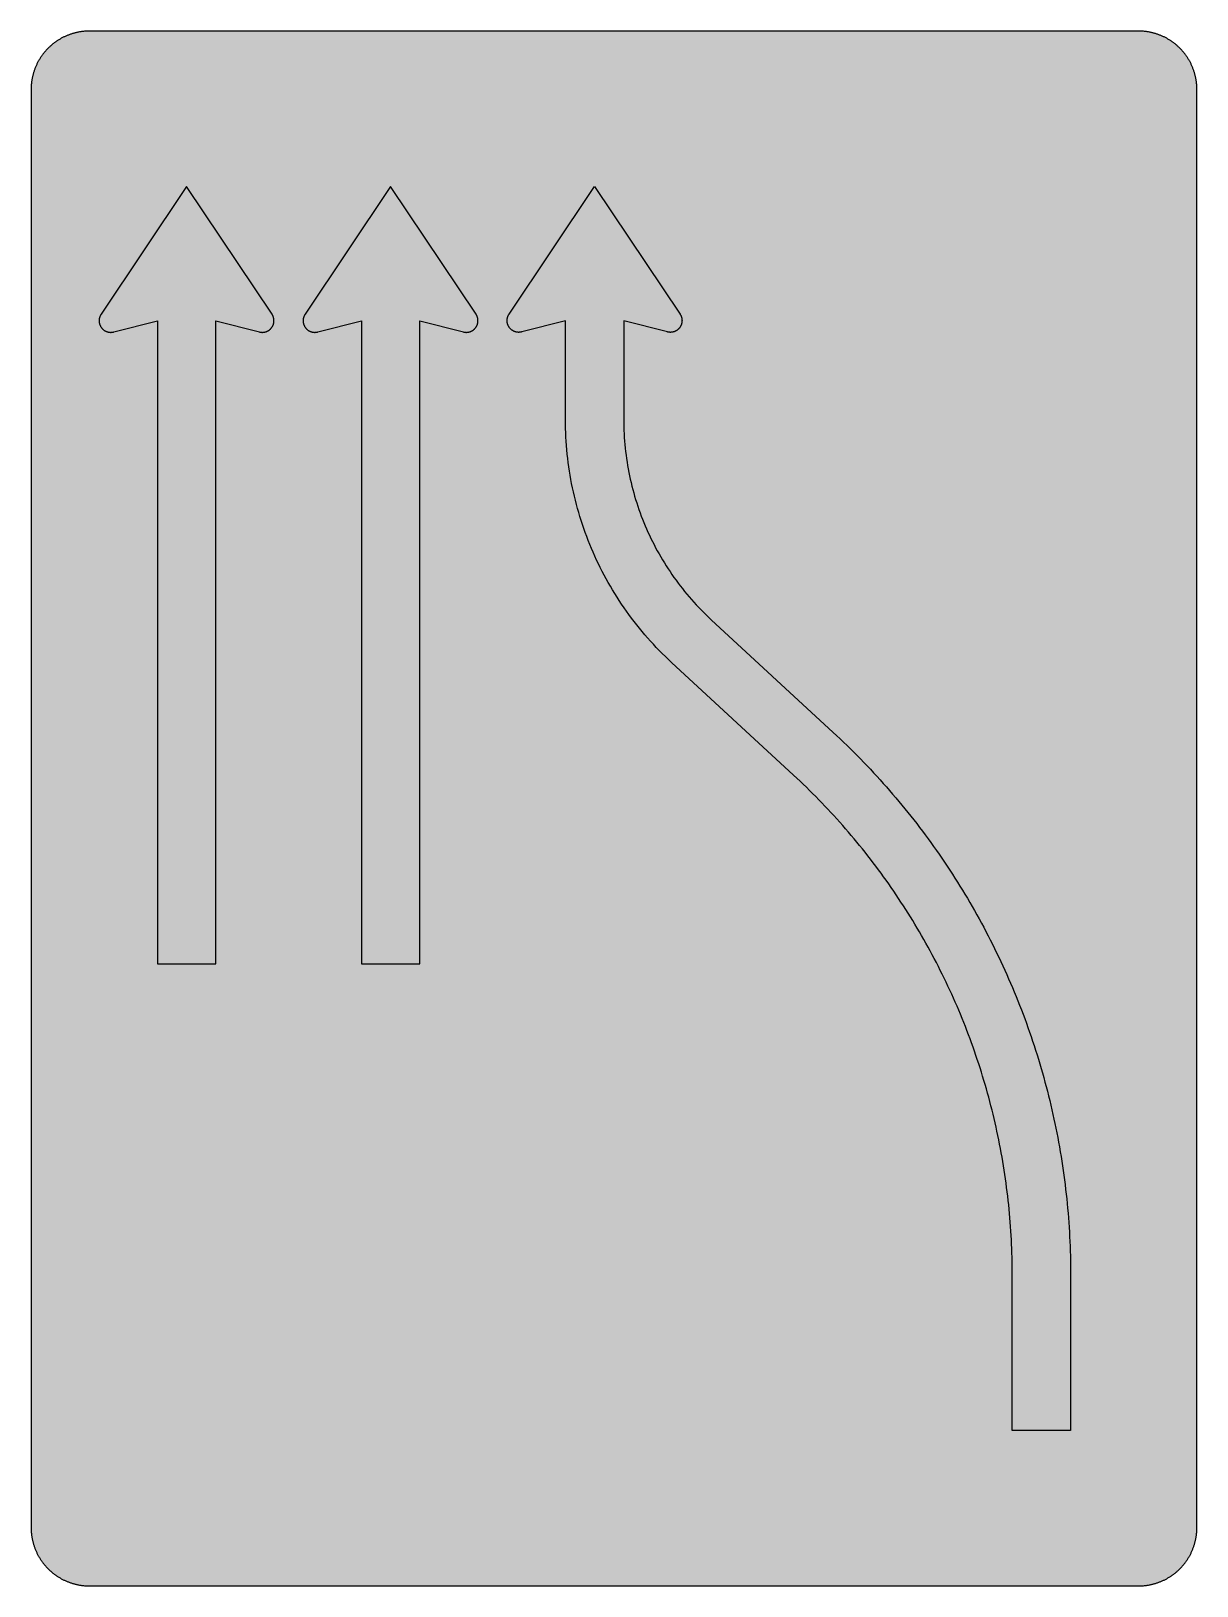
# Model space of a CAD drawing. Header units: millimetres. Extents: x 0 to 423, y 0 to 564.
import ezdxf

# ---------------------------------------------------------------- set-up
doc = ezdxf.new("R2010")
doc.units = ezdxf.units.MM

msp = doc.modelspace()

# ---------------------------------------------------------------- hatches: boundary and pattern name
for color, points in [(254, [(402.2189, 0.0537), (402.4808, 0.0533), (402.7424, 0.0584), (403.0066, 0.066), (403.2682, 0.0787), (403.5298, 0.094), (403.7889, 0.1118), (404.0505, 0.1321), (404.3096, 0.1549), (404.5687, 0.1829), (404.8277, 0.2134), (405.0868, 0.2464), (405.3434, 0.2845), (405.5999, 0.3251), (405.8564, 0.3683), (406.113, 0.414), (406.367, 0.4623), (406.621, 0.5156), (406.875, 0.5715), (407.1264, 0.6299), (407.3779, 0.6909), (407.6268, 0.7544), (407.8783, 0.823), (408.1272, 0.8941), (408.3736, 0.9677), (408.62, 1.0439), (408.8663, 1.1227), (409.1102, 1.2065), (409.354, 1.2903), (409.5979, 1.3792), (409.8392, 1.4707), (410.0805, 1.5672), (410.3192, 1.6637), (410.5554, 1.7628), (410.7942, 1.8669), (411.0279, 1.9736), (411.2616, 2.0803), (411.4952, 2.192), (411.7264, 2.3089), (411.9575, 2.4257), (412.1861, 2.5451), (412.4122, 2.6695), (412.6382, 2.794), (412.8643, 2.9235), (413.0853, 3.0556), (413.3063, 3.1877), (413.5272, 3.3249), (413.7457, 3.4646), (413.9616, 3.6068), (414.1775, 3.7541), (414.3908, 3.9014), (414.6017, 4.0513), (414.8125, 4.2037), (415.0208, 4.3612), (415.2265, 4.5187), (415.4297, 4.6812), (415.6329, 4.8438), (415.8336, 5.0114), (416.0342, 5.1816), (416.2298, 5.3518), (416.4254, 5.527), (416.6184, 5.7048), (416.8089, 5.8826), (416.9994, 6.0655), (417.1848, 6.2509), (417.3703, 6.4389), (417.5531, 6.6269), (417.7335, 6.8174), (417.9087, 7.0104), (418.084, 7.206), (418.2567, 7.4041), (418.4244, 7.6022), (418.592, 7.8029), (418.7546, 8.0061), (418.9171, 8.2118), (419.0746, 8.4176), (419.2321, 8.6258), (419.3845, 8.8341), (419.5369, 9.0475), (419.6842, 9.2608), (419.829, 9.4742), (419.9712, 9.6926), (420.1109, 9.9085), (420.2481, 10.1295), (420.3827, 10.3505), (420.5148, 10.574), (420.6418, 10.7975), (420.7688, 11.0236), (420.8907, 11.2522), (421.0126, 11.4808), (421.1295, 11.7094), (421.2438, 11.9405), (421.3555, 12.1742), (421.4647, 12.4079), (421.5689, 12.6441), (421.673, 12.8803), (421.7746, 13.1191), (421.8711, 13.3579), (421.9651, 13.5966), (422.0566, 13.8379), (422.1455, 14.0818), (422.2318, 14.3256), (422.3131, 14.5694), (422.3918, 14.8158), (422.4706, 15.0622), (422.5442, 15.3111), (422.6128, 15.56), (422.6814, 15.809), (422.7449, 16.0604), (422.8084, 16.3119), (422.8668, 16.5633), (422.9227, 16.8148), (422.9735, 17.0688), (423.0243, 17.3253), (423.07, 17.5793), (423.1132, 17.8359), (423.1513, 18.0924), (423.1894, 18.3515), (423.2224, 18.608), (423.2529, 18.8671), (423.2808, 19.1262), (423.3037, 19.3878), (423.3266, 19.6469), (423.3443, 19.9085), (423.357, 20.1701), (423.3697, 20.4318), (423.3774, 20.6934), (423.3824, 20.955), (423.385, 21.2192), (423.3855, 543.3314), (423.3824, 543.593), (423.3774, 543.8546), (423.3697, 544.1188), (423.357, 544.3804), (423.3443, 544.642), (423.3266, 544.9011), (423.3037, 545.1627), (423.2808, 545.4218), (423.2529, 545.6809), (423.2224, 545.94), (423.1894, 546.1991), (423.1513, 546.4556), (423.1132, 546.7121), (423.07, 546.9687), (423.0243, 547.2227), (422.9735, 547.4792), (422.9227, 547.7332), (422.8668, 547.9847), (422.8084, 548.2387), (422.7449, 548.4876), (422.6814, 548.7391), (422.6128, 548.988), (422.5442, 549.2369), (422.4706, 549.4858), (422.3918, 549.7322), (422.3131, 549.9786), (422.2318, 550.2224), (422.1455, 550.4663), (422.0566, 550.7076), (421.9651, 550.9489), (421.8711, 551.1902), (421.7746, 551.4289), (421.673, 551.6677), (421.5689, 551.9039), (421.4647, 552.1401), (421.3555, 552.3738), (421.2438, 552.6049), (421.1295, 552.8386), (421.0126, 553.0672), (420.8907, 553.2958), (420.7688, 553.5244), (420.6418, 553.7505), (420.5148, 553.974), (420.3827, 554.1975), (420.2481, 554.4185), (420.1109, 554.6369), (419.9712, 554.8554), (419.829, 555.0738), (419.6842, 555.2872), (419.5369, 555.5005), (419.3845, 555.7114), (419.2321, 555.9222), (419.0746, 556.1305), (418.9171, 556.3362), (418.7546, 556.5419), (418.592, 556.7451), (418.4244, 556.9458), (418.2567, 557.1439), (418.084, 557.342), (417.9087, 557.5351), (417.7335, 557.7281), (417.5531, 557.9212), (417.3703, 558.1091), (417.1848, 558.2971), (416.9994, 558.4825), (416.8089, 558.6628), (416.6184, 558.8432), (416.4254, 559.021), (416.2298, 559.1937), (416.0342, 559.3664), (415.8336, 559.5366), (415.6329, 559.7017), (415.4297, 559.8668), (415.2265, 560.0268), (415.0208, 560.1868), (414.8125, 560.3418), (414.6017, 560.4967), (414.3908, 560.6466), (414.1775, 560.7939), (413.9616, 560.9387), (413.7457, 561.0835), (413.5272, 561.2232), (413.3063, 561.3603), (413.0853, 561.4924), (412.8643, 561.6245), (412.6382, 561.754), (412.4122, 561.8785), (412.1861, 562.0029), (411.9575, 562.1223), (411.7264, 562.2392), (411.4952, 562.356), (411.2616, 562.4678), (411.0279, 562.5744), (410.7942, 562.6811), (410.5554, 562.7853), (410.3192, 562.8843), (410.0805, 562.9834), (409.8392, 563.0774), (409.5979, 563.1688), (409.354, 563.2577), (409.1102, 563.3415), (408.8663, 563.4253), (408.62, 563.5041), (408.3736, 563.5803), (408.1272, 563.6539), (407.8783, 563.7251), (407.6268, 563.7936), (407.3779, 563.8571), (407.1264, 563.9206), (406.875, 563.9791), (406.621, 564.0349), (406.367, 564.0857), (406.113, 564.1365), (405.8564, 564.1823), (405.5999, 564.2254), (405.3434, 564.2635), (405.0868, 564.3016), (404.8277, 564.3347), (404.5687, 564.3651), (404.3096, 564.3931), (404.0505, 564.4185), (403.7889, 564.4388), (403.5298, 564.4566), (403.2682, 564.4718), (403.0066, 564.482), (402.7424, 564.4896), (402.4808, 564.4947), (402.2166, 564.4972), (21.2189, 564.4981), (20.955, 564.4947), (20.6934, 564.4896), (20.4292, 564.482), (20.1676, 564.4718), (19.906, 564.4566), (19.6469, 564.4388), (19.3853, 564.4185), (19.1262, 564.3931), (18.8671, 564.3651), (18.608, 564.3347), (18.349, 564.3016), (18.0924, 564.2635), (17.8359, 564.2254), (17.5793, 564.1823), (17.3253, 564.1365), (17.0688, 564.0857), (16.8148, 564.0349), (16.5633, 563.9791), (16.3093, 563.9206), (16.0579, 563.8571), (15.809, 563.7936), (15.56, 563.7251), (15.3111, 563.6539), (15.0622, 563.5803), (14.8158, 563.5041), (14.5694, 563.4253), (14.3256, 563.3415), (14.0818, 563.2577), (13.8379, 563.1688), (13.5966, 563.0774), (13.3579, 562.9834), (13.1191, 562.8843), (12.8803, 562.7853), (12.6441, 562.6811), (12.4079, 562.5744), (12.1742, 562.4678), (11.9405, 562.356), (11.7094, 562.2392), (11.4808, 562.1223), (11.2522, 562.0029), (11.0236, 561.8785), (10.7975, 561.754), (10.574, 561.6245), (10.3505, 561.4924), (10.1295, 561.3603), (9.9111, 561.2232), (9.6926, 561.0835), (9.4742, 560.9387), (9.2608, 560.7939), (9.0475, 560.6466), (8.8341, 560.4967), (8.6258, 560.3418), (8.4176, 560.1868), (8.2118, 560.0268), (8.0061, 559.8668), (7.8029, 559.7017), (7.6022, 559.5366), (7.4041, 559.3664), (7.206, 559.1937), (7.0129, 559.021), (6.8174, 558.8432), (6.6269, 558.6628), (6.4389, 558.4825), (6.2509, 558.2971), (6.0655, 558.1091), (5.8852, 557.9212), (5.7048, 557.7281), (5.527, 557.5351), (5.3518, 557.342), (5.1816, 557.1439), (5.0114, 556.9458), (4.8463, 556.7451), (4.6812, 556.5419), (4.5187, 556.3362), (4.3612, 556.1305), (4.2062, 555.9222), (4.0513, 555.7114), (3.9014, 555.5005), (3.7541, 555.2872), (3.6068, 555.0738), (3.4646, 554.8554), (3.3249, 554.6369), (3.1877, 554.4185), (3.0556, 554.1975), (2.9235, 553.974), (2.794, 553.7505), (2.6695, 553.5244), (2.5451, 553.2958), (2.4257, 553.0672), (2.3063, 552.8386), (2.192, 552.6049), (2.0803, 552.3738), (1.971, 552.1401), (1.8669, 551.9039), (1.7628, 551.6677), (1.6637, 551.4289), (1.5646, 551.1902), (1.4707, 550.9489), (1.3792, 550.7076), (1.2903, 550.4663), (1.2065, 550.2224), (1.1227, 549.9786), (1.0439, 549.7322), (0.9652, 549.4858), (0.8915, 549.2369), (0.823, 548.988), (0.7544, 548.7391), (0.6883, 548.4876), (0.6274, 548.2387), (0.569, 547.9847), (0.5131, 547.7332), (0.4623, 547.4792), (0.4115, 547.2227), (0.3658, 546.9687), (0.3226, 546.7121), (0.2819, 546.4556), (0.2464, 546.1991), (0.2134, 545.94), (0.1829, 545.6809), (0.1549, 545.4218), (0.1295, 545.1627), (0.1092, 544.9011), (0.0914, 544.642), (0.0762, 544.3804), (0.066, 544.1188), (0.0584, 543.8546), (0.0533, 543.593), (0.0508, 543.3314), (0.0522, 21.2203), (0.0533, 20.955), (0.0584, 20.6934), (0.066, 20.4318), (0.0762, 20.1701), (0.0914, 19.9085), (0.1092, 19.6469), (0.1295, 19.3878), (0.1549, 19.1262), (0.1829, 18.8671), (0.2134, 18.608), (0.2464, 18.3515), (0.2819, 18.0924), (0.3226, 17.8359), (0.3658, 17.5793), (0.4115, 17.3253), (0.4623, 17.0688), (0.5131, 16.8148), (0.569, 16.5633), (0.6274, 16.3119), (0.6883, 16.0604), (0.7544, 15.809), (0.823, 15.56), (0.8915, 15.3111), (0.9652, 15.0622), (1.0439, 14.8158), (1.1227, 14.5694), (1.2065, 14.3256), (1.2903, 14.0818), (1.3792, 13.8379), (1.4707, 13.5966), (1.5646, 13.3579), (1.6637, 13.1191), (1.7628, 12.8803), (1.8669, 12.6441), (1.971, 12.4079), (2.0803, 12.1742), (2.192, 11.9405), (2.3063, 11.7094), (2.4257, 11.4808), (2.5451, 11.2522), (2.6695, 11.0236), (2.794, 10.7975), (2.9235, 10.574), (3.0556, 10.3505), (3.1877, 10.1295), (3.3249, 9.9085), (3.4646, 9.6926), (3.6068, 9.4742), (3.7541, 9.2608), (3.9014, 9.0475), (4.0513, 8.8341), (4.2062, 8.6258), (4.3612, 8.4176), (4.5187, 8.2118), (4.6812, 8.0061), (4.8463, 7.8029), (5.0114, 7.6022), (5.1816, 7.4041), (5.3518, 7.206), (5.527, 7.0104), (5.7048, 6.8174), (5.8852, 6.6269), (6.0655, 6.4389), (6.2509, 6.2509), (6.4389, 6.0655), (6.6269, 5.8826), (6.8174, 5.7048), (7.0129, 5.527), (7.206, 5.3518), (7.4041, 5.1816), (7.6022, 5.0114), (7.8029, 4.8438), (8.0061, 4.6812), (8.2118, 4.5187), (8.4176, 4.3612), (8.6258, 4.2037), (8.8341, 4.0513), (9.0475, 3.9014), (9.2608, 3.7541), (9.4742, 3.6068), (9.6926, 3.4646), (9.9111, 3.3249), (10.1295, 3.1877), (10.3505, 3.0556), (10.574, 2.9235), (10.7975, 2.794), (11.0236, 2.6695), (11.2522, 2.5451), (11.4808, 2.4257), (11.7094, 2.3089), (11.9405, 2.192), (12.1742, 2.0803), (12.4079, 1.9736), (12.6441, 1.8669), (12.8803, 1.7628), (13.1191, 1.6637), (13.3579, 1.5672), (13.5966, 1.4707), (13.8379, 1.3792), (14.0818, 1.2903), (14.3256, 1.2065), (14.5694, 1.1227), (14.8158, 1.0439), (15.0622, 0.9677), (15.3111, 0.8941), (15.56, 0.823), (15.809, 0.7544), (16.0579, 0.6909), (16.3093, 0.6299), (16.5633, 0.5715), (16.8148, 0.5156), (17.0688, 0.4623), (17.3253, 0.414), (17.5793, 0.3683), (17.8359, 0.3251), (18.0924, 0.2845), (18.349, 0.2464), (18.608, 0.2134), (18.8671, 0.1829), (19.1262, 0.1549), (19.3853, 0.1321), (19.6469, 0.1118), (19.906, 0.094), (20.1676, 0.0787), (20.4292, 0.066), (20.6934, 0.0584), (20.955, 0.0533), (21.2166, 0.0533)]), (59, [(67.08, 459.3703), (82.955, 455.2703), (82.9691, 455.2645), (82.9869, 455.262), (83.0021, 455.2569), (83.0199, 455.2518), (83.0351, 455.2493), (83.0504, 455.2442), (83.0682, 455.2417), (83.0834, 455.2366), (83.1012, 455.234), (83.1164, 455.2315), (83.1342, 455.2264), (83.1494, 455.2239), (83.1647, 455.2213), (83.1825, 455.2163), (83.1977, 455.2137), (83.2155, 455.2112), (83.2307, 455.2086), (83.2485, 455.2036), (83.2637, 455.201), (83.2815, 455.1985), (83.2968, 455.1959), (83.3145, 455.1934), (83.3298, 455.1909), (83.3476, 455.1883), (83.3628, 455.1858), (83.3806, 455.1832), (83.3958, 455.1807), (83.4136, 455.1782), (83.4288, 455.1756), (83.4466, 455.1731), (83.4619, 455.1705), (83.4796, 455.168), (83.4949, 455.168), (83.5127, 455.1655), (83.5279, 455.1629), (83.5457, 455.1604), (83.5609, 455.1604), (83.5787, 455.1578), (83.5939, 455.1553), (83.6117, 455.1553), (83.6295, 455.1528), (83.6447, 455.1502), (83.6625, 455.1502), (83.6778, 455.1477), (83.6955, 455.1477), (83.7108, 455.1451), (83.7286, 455.1451), (83.7438, 455.1451), (83.7616, 455.1426), (83.7794, 455.1426), (83.7946, 455.1401), (83.8124, 455.1401), (83.8276, 455.1401), (83.8454, 455.1401), (83.8606, 455.1375), (83.8784, 455.1375), (83.8962, 455.1375), (83.9114, 455.1375), (83.9292, 455.1375), (83.9445, 455.135), (83.9622, 455.135), (83.9775, 455.135), (83.9953, 455.135), (84.013, 455.135), (84.1223, 455.1375), (84.2289, 455.1401), (84.3382, 455.1477), (84.4448, 455.1578), (84.5515, 455.1705), (84.6557, 455.1832), (84.7623, 455.201), (84.8665, 455.2213), (84.9681, 455.2442), (85.0697, 455.2696), (85.1713, 455.295), (85.2703, 455.3255), (85.3694, 455.3585), (85.4685, 455.3915), (85.565, 455.4296), (85.659, 455.4677), (85.7555, 455.5084), (85.8469, 455.5541), (85.9384, 455.5998), (86.0298, 455.6455), (86.1187, 455.6963), (86.2076, 455.7497), (86.294, 455.803), (86.3803, 455.8589), (86.4641, 455.9173), (86.5454, 455.9757), (86.6267, 456.0392), (86.7054, 456.1027), (86.7816, 456.1688), (86.8578, 456.2348), (86.934, 456.3034), (87.0052, 456.3745), (87.0763, 456.4482), (87.1449, 456.5218), (87.2134, 456.598), (87.2795, 456.6768), (87.343, 456.7555), (87.4039, 456.8368), (87.4649, 456.9181), (87.5233, 457.0019), (87.5792, 457.0882), (87.6325, 457.1746), (87.6859, 457.261), (87.7341, 457.3499), (87.7824, 457.4413), (87.8281, 457.5327), (87.8713, 457.6267), (87.9119, 457.7207), (87.9526, 457.8172), (87.9881, 457.9137), (88.0237, 458.0103), (88.0542, 458.1093), (88.0847, 458.2109), (88.1126, 458.31), (88.138, 458.4116), (88.1583, 458.5157), (88.1786, 458.6199), (88.1964, 458.724), (88.2117, 458.8307), (88.2244, 458.9374), (88.232, 459.044), (88.2396, 459.1507), (88.2447, 459.2599), (88.2447, 459.3692), (88.2447, 459.4073), (88.2447, 459.4479), (88.2447, 459.486), (88.2421, 459.5266), (88.2396, 459.5647), (88.2396, 459.6054), (88.2371, 459.6435), (88.2345, 459.6816), (88.232, 459.7222), (88.2269, 459.7603), (88.2244, 459.7984), (88.2193, 459.8365), (88.2142, 459.8772), (88.2091, 459.9153), (88.204, 459.9534), (88.199, 459.9915), (88.1939, 460.0321), (88.1863, 460.0702), (88.1812, 460.1083), (88.1736, 460.1464), (88.1659, 460.1845), (88.1583, 460.2226), (88.1507, 460.2607), (88.1431, 460.2988), (88.1329, 460.3369), (88.1253, 460.375), (88.1151, 460.4131), (88.105, 460.4487), (88.0948, 460.4868), (88.0847, 460.5249), (88.0745, 460.563), (88.0618, 460.5985), (88.0516, 460.6366), (88.0389, 460.6722), (88.0288, 460.7103), (88.0161, 460.7484), (88.0034, 460.7839), (87.9881, 460.8195), (87.9754, 460.8576), (87.9627, 460.8932), (87.9475, 460.9287), (87.9323, 460.9668), (87.9196, 461.0024), (87.9043, 461.0379), (87.8865, 461.0735), (87.8713, 461.1091), (87.8561, 461.1446), (87.8383, 461.1802), (87.823, 461.2157), (87.8053, 461.2488), (87.7875, 461.2843), (87.7697, 461.3199), (87.7519, 461.3529), (87.7341, 461.3885), (87.7138, 461.424), (87.696, 461.457), (87.6757, 461.4901), (87.6554, 461.5256), (87.6351, 461.5586), (87.6148, 461.5917), (87.5944, 461.6247), (87.5741, 461.6577), (87.5513, 461.6907), (87.5309, 461.7237), (56.4967, 508.0536), (25.4635, 461.7251), (25.4406, 461.6907), (25.4178, 461.6577), (25.3975, 461.6247), (25.3771, 461.5917), (25.3568, 461.5586), (25.3365, 461.5256), (25.3162, 461.4901), (25.2984, 461.457), (25.2781, 461.424), (25.2603, 461.3885), (25.24, 461.3529), (25.2222, 461.3199), (25.2044, 461.2843), (25.1866, 461.2488), (25.1689, 461.2157), (25.1536, 461.1802), (25.1358, 461.1446), (25.1206, 461.1091), (25.1054, 461.0735), (25.0876, 461.0379), (25.0749, 461.0024), (25.0596, 460.9668), (25.0444, 460.9287), (25.0292, 460.8932), (25.0165, 460.8576), (25.0038, 460.8195), (24.9885, 460.7839), (24.9758, 460.7484), (24.9631, 460.7103), (24.953, 460.6722), (24.9403, 460.6366), (24.9276, 460.5985), (24.9174, 460.563), (24.9072, 460.5249), (24.8971, 460.4868), (24.8869, 460.4487), (24.8768, 460.4131), (24.8666, 460.375), (24.8564, 460.3369), (24.8488, 460.2988), (24.8412, 460.2607), (24.8336, 460.2226), (24.826, 460.1845), (24.8183, 460.1464), (24.8107, 460.1083), (24.8031, 460.0702), (24.798, 460.0321), (24.7904, 459.9915), (24.7853, 459.9534), (24.7802, 459.9153), (24.7752, 459.8772), (24.7726, 459.8365), (24.7675, 459.7984), (24.7625, 459.7603), (24.7599, 459.7222), (24.7574, 459.6816), (24.7548, 459.6435), (24.7523, 459.6054), (24.7498, 459.5647), (24.7472, 459.5266), (24.7472, 459.486), (24.7472, 459.4479), (24.7447, 459.4073), (24.7447, 459.3692), (24.7472, 459.2599), (24.7498, 459.1507), (24.7574, 459.044), (24.7675, 458.9374), (24.7802, 458.8307), (24.7929, 458.724), (24.8107, 458.6199), (24.831, 458.5157), (24.8539, 458.4116), (24.8793, 458.31), (24.9072, 458.2109), (24.9352, 458.1093), (24.9682, 458.0103), (25.0012, 457.9137), (25.0393, 457.8172), (25.0774, 457.7207), (25.1206, 457.6267), (25.1638, 457.5327), (25.2095, 457.4413), (25.2578, 457.3499), (25.306, 457.261), (25.3594, 457.1746), (25.4127, 457.0882), (25.4686, 457.0019), (25.527, 456.9181), (25.5854, 456.8368), (25.6489, 456.7555), (25.7124, 456.6768), (25.7785, 456.598), (25.8445, 456.5218), (25.9156, 456.4482), (25.9867, 456.3745), (26.0579, 456.3034), (26.1315, 456.2348), (26.2077, 456.1688), (26.2865, 456.1027), (26.3652, 456.0392), (26.4465, 455.9757), (26.5278, 455.9173), (26.6116, 455.8589), (26.6979, 455.803), (26.7843, 455.7497), (26.8707, 455.6963), (26.9621, 455.6455), (27.051, 455.5998), (27.145, 455.5541), (27.2364, 455.5084), (27.3304, 455.4677), (27.4269, 455.4296), (27.5234, 455.3915), (27.6225, 455.3585), (27.719, 455.3255), (27.8206, 455.295), (27.9222, 455.2696), (28.0238, 455.2442), (28.1254, 455.2213), (28.2296, 455.201), (28.3337, 455.1832), (28.4404, 455.1705), (28.5471, 455.1578), (28.6537, 455.1477), (28.7604, 455.1401), (28.8696, 455.1375), (28.9789, 455.135), (28.9966, 455.135), (29.0119, 455.135), (29.0297, 455.135), (29.0449, 455.135), (29.0627, 455.1375), (29.0805, 455.1375), (29.0957, 455.1375), (29.1135, 455.1375), (29.1287, 455.1375), (29.1465, 455.1401), (29.1643, 455.1401), (29.1795, 455.1401), (29.1973, 455.1401), (29.2125, 455.1426), (29.2303, 455.1426), (29.2481, 455.1451), (29.2633, 455.1451), (29.2811, 455.1451), (29.2964, 455.1477), (29.3141, 455.1477), (29.3294, 455.1502), (29.3472, 455.1502), (29.3624, 455.1528), (29.3802, 455.1553), (29.398, 455.1553), (29.4132, 455.1578), (29.431, 455.1604), (29.4462, 455.1604), (29.464, 455.1629), (29.4792, 455.1655), (29.497, 455.168), (29.5123, 455.168), (29.53, 455.1705), (29.5453, 455.1731), (29.5631, 455.1756), (29.5783, 455.1782), (29.5961, 455.1807), (29.6113, 455.1832), (29.6291, 455.1858), (29.6443, 455.1883), (29.6621, 455.1909), (29.6774, 455.1934), (29.6951, 455.1959), (29.7104, 455.1985), (29.7282, 455.201), (29.7434, 455.2036), (29.7612, 455.2086), (29.7764, 455.2112), (29.7942, 455.2137), (29.8094, 455.2163), (29.8247, 455.2213), (29.8425, 455.2239), (29.8577, 455.2264), (29.8755, 455.2315), (29.8907, 455.234), (29.9085, 455.2366), (29.9237, 455.2417), (29.939, 455.2442), (29.9568, 455.2493), (29.972, 455.2518), (29.9898, 455.2569), (30.005, 455.262), (30.0203, 455.2645), (30.038, 455.2696), (45.9133, 459.3703), (45.9133, 225.8314), (67.08, 225.8314)]), (59, [(141.1633, 459.3703), (157.0383, 455.2703), (157.0533, 455.2645), (157.0685, 455.262), (157.0863, 455.2569), (157.1015, 455.2518), (157.1193, 455.2493), (157.1346, 455.2442), (157.1498, 455.2417), (157.1676, 455.2366), (157.1828, 455.234), (157.2006, 455.2315), (157.2158, 455.2264), (157.2336, 455.2239), (157.2489, 455.2213), (157.2666, 455.2163), (157.2819, 455.2137), (157.2971, 455.2112), (157.3149, 455.2086), (157.3301, 455.2036), (157.3479, 455.201), (157.3632, 455.1985), (157.3809, 455.1959), (157.3962, 455.1934), (157.414, 455.1909), (157.4292, 455.1883), (157.447, 455.1858), (157.4622, 455.1832), (157.48, 455.1807), (157.4952, 455.1782), (157.513, 455.1756), (157.5283, 455.1731), (157.546, 455.1705), (157.5613, 455.168), (157.5791, 455.168), (157.5943, 455.1655), (157.6121, 455.1629), (157.6273, 455.1604), (157.6451, 455.1604), (157.6629, 455.1578), (157.6781, 455.1553), (157.6959, 455.1553), (157.7111, 455.1528), (157.7289, 455.1502), (157.7442, 455.1502), (157.7619, 455.1477), (157.7772, 455.1477), (157.795, 455.1451), (157.8127, 455.1451), (157.828, 455.1451), (157.8458, 455.1426), (157.861, 455.1426), (157.8788, 455.1401), (157.894, 455.1401), (157.9118, 455.1401), (157.9296, 455.1401), (157.9448, 455.1375), (157.9626, 455.1375), (157.9778, 455.1375), (157.9956, 455.1375), (158.0109, 455.1375), (158.0286, 455.135), (158.0464, 455.135), (158.0617, 455.135), (158.0794, 455.135), (158.0947, 455.135), (158.2039, 455.1375), (158.3131, 455.1401), (158.4223, 455.1477), (158.529, 455.1578), (158.6357, 455.1705), (158.7398, 455.1832), (158.844, 455.201), (158.9481, 455.2213), (159.0523, 455.2442), (159.1539, 455.2696), (159.2555, 455.295), (159.3545, 455.3255), (159.4536, 455.3585), (159.5501, 455.3915), (159.6466, 455.4296), (159.7431, 455.4677), (159.8371, 455.5084), (159.9311, 455.5541), (160.0225, 455.5998), (160.114, 455.6455), (160.2029, 455.6963), (160.2918, 455.7497), (160.3781, 455.803), (160.462, 455.8589), (160.5458, 455.9173), (160.6296, 455.9757), (160.7083, 456.0392), (160.7896, 456.1027), (160.8658, 456.1688), (160.942, 456.2348), (161.0157, 456.3034), (161.0893, 456.3745), (161.1605, 456.4482), (161.229, 456.5218), (161.2976, 456.598), (161.3611, 456.6768), (161.4272, 456.7555), (161.4881, 456.8368), (161.5491, 456.9181), (161.605, 457.0019), (161.6608, 457.0882), (161.7167, 457.1746), (161.7675, 457.261), (161.8183, 457.3499), (161.8666, 457.4413), (161.9123, 457.5327), (161.9555, 457.6267), (161.9961, 457.7207), (162.0342, 457.8172), (162.0723, 457.9137), (162.1053, 458.0103), (162.1384, 458.1093), (162.1688, 458.2109), (162.1942, 458.31), (162.2196, 458.4116), (162.2425, 458.5157), (162.2628, 458.6199), (162.2806, 458.724), (162.2958, 458.8307), (162.306, 458.9374), (162.3162, 459.044), (162.3238, 459.1507), (162.3263, 459.2599), (162.3289, 459.3692), (162.3289, 459.4073), (162.3289, 459.4479), (162.3263, 459.486), (162.3263, 459.5266), (162.3238, 459.5647), (162.3212, 459.6054), (162.3187, 459.6435), (162.3162, 459.6816), (162.3136, 459.7222), (162.3111, 459.7603), (162.306, 459.7984), (162.3035, 459.8365), (162.2984, 459.8772), (162.2933, 459.9153), (162.2882, 459.9534), (162.2831, 459.9915), (162.2755, 460.0321), (162.2704, 460.0702), (162.2628, 460.1083), (162.2577, 460.1464), (162.2501, 460.1845), (162.2425, 460.2226), (162.2349, 460.2607), (162.2247, 460.2988), (162.2171, 460.3369), (162.2069, 460.375), (162.1993, 460.4131), (162.1892, 460.4487), (162.179, 460.4868), (162.1688, 460.5249), (162.1587, 460.563), (162.146, 460.5985), (162.1358, 460.6366), (162.1231, 460.6722), (162.1104, 460.7103), (162.0977, 460.7484), (162.085, 460.7839), (162.0723, 460.8195), (162.0596, 460.8576), (162.0444, 460.8932), (162.0317, 460.9287), (162.0164, 460.9668), (162.0012, 461.0024), (161.986, 461.0379), (161.9707, 461.0735), (161.9555, 461.1091), (161.9377, 461.1446), (161.9225, 461.1802), (161.9047, 461.2157), (161.8894, 461.2488), (161.8717, 461.2843), (161.8539, 461.3199), (161.8361, 461.3529), (161.8158, 461.3885), (161.798, 461.424), (161.7777, 461.457), (161.7599, 461.4901), (161.7396, 461.5256), (161.7193, 461.5586), (161.6989, 461.5917), (161.6786, 461.6247), (161.6558, 461.6577), (161.6354, 461.6907), (161.6126, 461.7237), (130.58, 508.0536), (99.5468, 461.7251), (99.5248, 461.6907), (99.502, 461.6577), (99.4816, 461.6247), (99.4613, 461.5917), (99.441, 461.5586), (99.4207, 461.5256), (99.4004, 461.4901), (99.38, 461.457), (99.3623, 461.424), (99.3419, 461.3885), (99.3242, 461.3529), (99.3064, 461.3199), (99.2886, 461.2843), (99.2708, 461.2488), (99.253, 461.2157), (99.2353, 461.1802), (99.22, 461.1446), (99.2048, 461.1091), (99.187, 461.0735), (99.1718, 461.0379), (99.1565, 461.0024), (99.1413, 460.9668), (99.1286, 460.9287), (99.1133, 460.8932), (99.1006, 460.8576), (99.0854, 460.8195), (99.0727, 460.7839), (99.06, 460.7484), (99.0473, 460.7103), (99.0346, 460.6722), (99.0244, 460.6366), (99.0117, 460.5985), (99.0016, 460.563), (98.9889, 460.5249), (98.9787, 460.4868), (98.9686, 460.4487), (98.9584, 460.4131), (98.9508, 460.375), (98.9406, 460.3369), (98.933, 460.2988), (98.9228, 460.2607), (98.9152, 460.2226), (98.9076, 460.1845), (98.9, 460.1464), (98.8949, 460.1083), (98.8873, 460.0702), (98.8797, 460.0321), (98.8746, 459.9915), (98.8695, 459.9534), (98.8644, 459.9153), (98.8593, 459.8772), (98.8543, 459.8365), (98.8517, 459.7984), (98.8466, 459.7603), (98.8441, 459.7222), (98.8416, 459.6816), (98.8365, 459.6435), (98.8365, 459.6054), (98.8339, 459.5647), (98.8314, 459.5266), (98.8314, 459.486), (98.8289, 459.4479), (98.8289, 459.4073), (98.8289, 459.3692), (98.8289, 459.2599), (98.8339, 459.1507), (98.8416, 459.044), (98.8517, 458.9374), (98.8619, 458.8307), (98.8771, 458.724), (98.8949, 458.6199), (98.9152, 458.5157), (98.9381, 458.4116), (98.9609, 458.31), (98.9889, 458.2109), (99.0194, 458.1093), (99.0524, 458.0103), (99.0854, 457.9137), (99.1235, 457.8172), (99.1616, 457.7207), (99.2022, 457.6267), (99.2454, 457.5327), (99.2911, 457.4413), (99.3394, 457.3499), (99.3902, 457.261), (99.441, 457.1746), (99.4969, 457.0882), (99.5528, 457.0019), (99.6112, 456.9181), (99.6696, 456.8368), (99.7331, 456.7555), (99.7966, 456.6768), (99.8601, 456.598), (99.9287, 456.5218), (99.9973, 456.4482), (100.0684, 456.3745), (100.142, 456.3034), (100.2157, 456.2348), (100.2919, 456.1688), (100.3706, 456.1027), (100.4494, 456.0392), (100.5307, 455.9757), (100.6119, 455.9173), (100.6958, 455.8589), (100.7796, 455.803), (100.8685, 455.7497), (100.9548, 455.6963), (101.0437, 455.6455), (101.1352, 455.5998), (101.2266, 455.5541), (101.3206, 455.5084), (101.4146, 455.4677), (101.5111, 455.4296), (101.6076, 455.3915), (101.7041, 455.3585), (101.8032, 455.3255), (101.9023, 455.295), (102.0039, 455.2696), (102.1055, 455.2442), (102.2096, 455.2213), (102.3137, 455.201), (102.4179, 455.1832), (102.522, 455.1705), (102.6287, 455.1578), (102.7354, 455.1477), (102.8446, 455.1401), (102.9538, 455.1375), (103.063, 455.135), (103.0783, 455.135), (103.0961, 455.135), (103.1113, 455.135), (103.1291, 455.135), (103.1469, 455.1375), (103.1621, 455.1375), (103.1799, 455.1375), (103.1951, 455.1375), (103.2129, 455.1375), (103.2307, 455.1401), (103.2459, 455.1401), (103.2637, 455.1401), (103.2789, 455.1401), (103.2967, 455.1426), (103.3145, 455.1426), (103.3297, 455.1451), (103.3475, 455.1451), (103.3628, 455.1451), (103.3805, 455.1477), (103.3958, 455.1477), (103.4136, 455.1502), (103.4313, 455.1502), (103.4466, 455.1528), (103.4644, 455.1553), (103.4796, 455.1553), (103.4974, 455.1578), (103.5126, 455.1604), (103.5304, 455.1604), (103.5456, 455.1629), (103.5634, 455.1655), (103.5812, 455.168), (103.5964, 455.168), (103.6142, 455.1705), (103.6295, 455.1731), (103.6472, 455.1756), (103.6625, 455.1782), (103.6803, 455.1807), (103.6955, 455.1832), (103.7133, 455.1858), (103.7285, 455.1883), (103.7463, 455.1909), (103.7615, 455.1934), (103.7793, 455.1959), (103.7946, 455.1985), (103.8098, 455.201), (103.8276, 455.2036), (103.8428, 455.2086), (103.8606, 455.2112), (103.8758, 455.2137), (103.8936, 455.2163), (103.9089, 455.2213), (103.9266, 455.2239), (103.9419, 455.2264), (103.9571, 455.2315), (103.9749, 455.234), (103.9901, 455.2366), (104.0079, 455.2417), (104.0232, 455.2442), (104.0384, 455.2493), (104.0562, 455.2518), (104.0714, 455.2569), (104.0892, 455.262), (104.1044, 455.2645), (104.1197, 455.2696), (119.9967, 459.3703), (119.9967, 225.8314), (141.1633, 225.8314)]), (59, [(194.08, 459.3703), (178.205, 455.2703), (178.1886, 455.2645), (178.1708, 455.262), (178.1556, 455.2569), (178.1378, 455.2518), (178.1226, 455.2493), (178.1073, 455.2442), (178.0896, 455.2417), (178.0743, 455.2366), (178.0591, 455.234), (178.0413, 455.2315), (178.0261, 455.2264), (178.0083, 455.2239), (177.993, 455.2213), (177.9753, 455.2163), (177.96, 455.2137), (177.9422, 455.2112), (177.927, 455.2086), (177.9118, 455.2036), (177.894, 455.201), (177.8787, 455.1985), (177.861, 455.1959), (177.8457, 455.1934), (177.8279, 455.1909), (177.8127, 455.1883), (177.7949, 455.1858), (177.7797, 455.1832), (177.7619, 455.1807), (177.7467, 455.1782), (177.7289, 455.1756), (177.7136, 455.1731), (177.6959, 455.1705), (177.6806, 455.168), (177.6628, 455.168), (177.6476, 455.1655), (177.6298, 455.1629), (177.6146, 455.1604), (177.5968, 455.1604), (177.579, 455.1578), (177.5638, 455.1553), (177.546, 455.1553), (177.5308, 455.1528), (177.513, 455.1502), (177.4977, 455.1502), (177.48, 455.1477), (177.4647, 455.1477), (177.4469, 455.1451), (177.4292, 455.1451), (177.4139, 455.1451), (177.3961, 455.1426), (177.3809, 455.1426), (177.3631, 455.1401), (177.3479, 455.1401), (177.3301, 455.1401), (177.3123, 455.1401), (177.2971, 455.1375), (177.2793, 455.1375), (177.2641, 455.1375), (177.2463, 455.1375), (177.2285, 455.1375), (177.2133, 455.135), (177.1955, 455.135), (177.1802, 455.135), (177.1625, 455.135), (177.1447, 455.135), (177.0355, 455.1375), (176.9288, 455.1401), (176.8196, 455.1477), (176.7129, 455.1578), (176.6062, 455.1705), (176.5021, 455.1832), (176.3954, 455.201), (176.2912, 455.2213), (176.1896, 455.2442), (176.088, 455.2696), (175.9864, 455.295), (175.8874, 455.3255), (175.7883, 455.3585), (175.6893, 455.3915), (175.5927, 455.4296), (175.4988, 455.4677), (175.4048, 455.5084), (175.3108, 455.5541), (175.2194, 455.5998), (175.1279, 455.6455), (175.039, 455.6963), (174.9501, 455.7497), (174.8638, 455.803), (174.7799, 455.8589), (174.6961, 455.9173), (174.6123, 455.9757), (174.531, 456.0392), (174.4523, 456.1027), (174.3761, 456.1688), (174.2999, 456.2348), (174.2262, 456.3034), (174.1526, 456.3745), (174.0814, 456.4482), (174.0129, 456.5218), (173.9443, 456.598), (173.8782, 456.6768), (173.8147, 456.7555), (173.7538, 456.8368), (173.6928, 456.9181), (173.6344, 457.0019), (173.5785, 457.0882), (173.5252, 457.1746), (173.4718, 457.261), (173.4236, 457.3499), (173.3753, 457.4413), (173.3296, 457.5327), (173.2864, 457.6267), (173.2458, 457.7207), (173.2051, 457.8172), (173.1696, 457.9137), (173.134, 458.0103), (173.1035, 458.1093), (173.0731, 458.2109), (173.0451, 458.31), (173.0197, 458.4116), (172.9969, 458.5157), (172.9791, 458.6199), (172.9613, 458.724), (172.9461, 458.8307), (172.9334, 458.9374), (172.9232, 459.044), (172.9181, 459.1507), (172.913, 459.2599), (172.913, 459.3692), (172.913, 459.4073), (172.913, 459.4479), (172.913, 459.486), (172.9156, 459.5266), (172.9156, 459.5647), (172.9181, 459.6054), (172.9207, 459.6435), (172.9232, 459.6816), (172.9257, 459.7222), (172.9308, 459.7603), (172.9334, 459.7984), (172.9384, 459.8365), (172.9435, 459.8772), (172.9486, 459.9153), (172.9537, 459.9534), (172.9588, 459.9915), (172.9638, 460.0321), (172.9715, 460.0702), (172.9765, 460.1083), (172.9842, 460.1464), (172.9918, 460.1845), (172.9994, 460.2226), (173.007, 460.2607), (173.0146, 460.2988), (173.0248, 460.3369), (173.0324, 460.375), (173.0426, 460.4131), (173.0527, 460.4487), (173.0629, 460.4868), (173.0731, 460.5249), (173.0832, 460.563), (173.0959, 460.5985), (173.1061, 460.6366), (173.1188, 460.6722), (173.1315, 460.7103), (173.1442, 460.7484), (173.1569, 460.7839), (173.1696, 460.8195), (173.1823, 460.8576), (173.1975, 460.8932), (173.2102, 460.9287), (173.2255, 460.9668), (173.2407, 461.0024), (173.2559, 461.0379), (173.2712, 461.0735), (173.2864, 461.1091), (173.3042, 461.1446), (173.3194, 461.1802), (173.3372, 461.2157), (173.355, 461.2488), (173.3702, 461.2843), (173.388, 461.3199), (173.4083, 461.3529), (173.4261, 461.3885), (173.4439, 461.424), (173.4642, 461.457), (173.4845, 461.4901), (173.5023, 461.5256), (173.5226, 461.5586), (173.543, 461.5917), (173.5658, 461.6247), (173.5861, 461.6577), (173.6065, 461.6907), (173.6293, 461.7237), (204.6633, 508.0536), (235.6982, 461.7251), (235.7196, 461.6907), (235.7399, 461.6577), (235.7603, 461.6247), (235.7831, 461.5917), (235.8034, 461.5586), (235.8238, 461.5256), (235.8415, 461.4901), (235.8619, 461.457), (235.8822, 461.424), (235.9, 461.3885), (235.9177, 461.3529), (235.9355, 461.3199), (235.9533, 461.2843), (235.9711, 461.2488), (235.9889, 461.2157), (236.0066, 461.1802), (236.0219, 461.1446), (236.0397, 461.1091), (236.0549, 461.0735), (236.0701, 461.0379), (236.0854, 461.0024), (236.1006, 460.9668), (236.1133, 460.9287), (236.1286, 460.8932), (236.1413, 460.8576), (236.1565, 460.8195), (236.1692, 460.7839), (236.1819, 460.7484), (236.1946, 460.7103), (236.2073, 460.6722), (236.2175, 460.6366), (236.2302, 460.5985), (236.2403, 460.563), (236.2505, 460.5249), (236.2632, 460.4868), (236.2708, 460.4487), (236.281, 460.4131), (236.2911, 460.375), (236.3013, 460.3369), (236.3089, 460.2988), (236.3165, 460.2607), (236.3241, 460.2226), (236.3318, 460.1845), (236.3394, 460.1464), (236.347, 460.1083), (236.3546, 460.0702), (236.3597, 460.0321), (236.3648, 459.9915), (236.3724, 459.9534), (236.3775, 459.9153), (236.3826, 459.8772), (236.3851, 459.8365), (236.3902, 459.7984), (236.3953, 459.7603), (236.3978, 459.7222), (236.4003, 459.6816), (236.4029, 459.6435), (236.4054, 459.6054), (236.408, 459.5647), (236.408, 459.5266), (236.4105, 459.486), (236.4105, 459.4479), (236.413, 459.4073), (236.413, 459.3692), (236.4105, 459.2599), (236.4054, 459.1507), (236.4003, 459.044), (236.3902, 458.9374), (236.3775, 458.8307), (236.3622, 458.724), (236.347, 458.6199), (236.3267, 458.5157), (236.3038, 458.4116), (236.2784, 458.31), (236.2505, 458.2109), (236.2225, 458.1093), (236.1895, 458.0103), (236.1565, 457.9137), (236.1184, 457.8172), (236.0803, 457.7207), (236.0371, 457.6267), (235.9939, 457.5327), (235.9482, 457.4413), (235.9, 457.3499), (235.8517, 457.261), (235.7984, 457.1746), (235.745, 457.0882), (235.6891, 457.0019), (235.6307, 456.9181), (235.5723, 456.8368), (235.5088, 456.7555), (235.4453, 456.6768), (235.3793, 456.598), (235.3132, 456.5218), (235.2421, 456.4482), (235.1735, 456.3745), (235.0999, 456.3034), (235.0262, 456.2348), (234.95, 456.1688), (234.8713, 456.1027), (234.7925, 456.0392), (234.7112, 455.9757), (234.63, 455.9173), (234.5461, 455.8589), (234.4598, 455.803), (234.3734, 455.7497), (234.2871, 455.6963), (234.1956, 455.6455), (234.1067, 455.5998), (234.0153, 455.5541), (233.9213, 455.5084), (233.8273, 455.4677), (233.7308, 455.4296), (233.6343, 455.3915), (233.5378, 455.3585), (233.4387, 455.3255), (233.3371, 455.295), (233.238, 455.2696), (233.1339, 455.2442), (233.0323, 455.2213), (232.9282, 455.201), (232.824, 455.1832), (232.7173, 455.1705), (232.6107, 455.1578), (232.504, 455.1477), (232.3973, 455.1401), (232.2881, 455.1375), (232.1789, 455.135), (232.1611, 455.135), (232.1458, 455.135), (232.1281, 455.135), (232.1128, 455.135), (232.095, 455.1375), (232.0773, 455.1375), (232.062, 455.1375), (232.0442, 455.1375), (232.029, 455.1375), (232.0112, 455.1401), (231.996, 455.1401), (231.9782, 455.1401), (231.9604, 455.1401), (231.9452, 455.1426), (231.9274, 455.1426), (231.9122, 455.1451), (231.8944, 455.1451), (231.8791, 455.1451), (231.8614, 455.1477), (231.8461, 455.1477), (231.8283, 455.1502), (231.8106, 455.1502), (231.7953, 455.1528), (231.7775, 455.1553), (231.7623, 455.1553), (231.7445, 455.1578), (231.7293, 455.1604), (231.7115, 455.1604), (231.6963, 455.1629), (231.6785, 455.1655), (231.6632, 455.168), (231.6455, 455.168), (231.6302, 455.1705), (231.6124, 455.1731), (231.5947, 455.1756), (231.5794, 455.1782), (231.5616, 455.1807), (231.5464, 455.1832), (231.5286, 455.1858), (231.5134, 455.1883), (231.4956, 455.1909), (231.4804, 455.1934), (231.4626, 455.1959), (231.4473, 455.1985), (231.4321, 455.201), (231.4143, 455.2036), (231.3991, 455.2086), (231.3813, 455.2112), (231.3661, 455.2137), (231.3483, 455.2163), (231.333, 455.2213), (231.3153, 455.2239), (231.3, 455.2264), (231.2822, 455.2315), (231.267, 455.234), (231.2518, 455.2366), (231.234, 455.2417), (231.2187, 455.2442), (231.201, 455.2493), (231.1857, 455.2518), (231.1679, 455.2569), (231.1527, 455.262), (231.1375, 455.2645), (231.1197, 455.2696), (215.2467, 459.3703), (215.2467, 423.387), (215.2548, 422.0947), (215.2802, 420.8043), (215.3209, 419.5191), (215.3793, 418.2339), (215.4555, 416.9512), (215.5469, 415.671), (215.6562, 414.3959), (215.7806, 413.1208), (215.9203, 411.8483), (216.0778, 410.5808), (216.2531, 409.3159), (216.441, 408.0561), (216.6468, 406.7988), (216.8703, 405.544), (217.1065, 404.2943), (217.3605, 403.0472), (217.6297, 401.8051), (217.9168, 400.5682), (218.2165, 399.3337), (218.534, 398.1069), (218.8667, 396.8826), (219.2147, 395.6634), (219.5779, 394.4493), (219.9564, 393.2403), (220.3501, 392.0388), (220.7616, 390.84), (221.1857, 389.6487), (221.6252, 388.46), (222.0798, 387.2814), (222.5497, 386.1054), (223.0349, 384.937), (223.5352, 383.7762), (224.0483, 382.6205), (224.5792, 381.4699), (225.1227, 380.3294), (225.6815, 379.1941), (226.2556, 378.0663), (226.8423, 376.9462), (227.4443, 375.8311), (228.0615, 374.7262), (228.694, 373.6264), (229.3391, 372.5367), (229.997, 371.4547), (230.6701, 370.3803), (231.3584, 369.3135), (232.0595, 368.2568), (232.7758, 367.2053), (233.5047, 366.1664), (234.249, 365.1326), (235.0059, 364.1115), (235.7755, 363.0981), (236.5604, 362.0922), (237.3579, 361.0966), (238.1707, 360.111), (238.9937, 359.1357), (239.8319, 358.1705), (240.6853, 357.2154), (241.5489, 356.268), (242.4278, 355.3333), (243.3193, 354.4087), (244.221, 353.4918), (245.1379, 352.5901), (246.0701, 351.696), (247.0125, 350.8146), (291.302, 309.9192), (292.5699, 308.737), (293.8323, 307.5483), (295.087, 306.3519), (296.3342, 305.148), (297.5712, 303.9364), (298.8005, 302.7172), (300.0223, 301.4904), (301.2364, 300.2559), (302.4403, 299.0139), (303.6367, 297.7642), (304.8254, 296.5069), (306.0065, 295.2445), (307.1774, 293.972), (308.3408, 292.6944), (309.4939, 291.4091), (310.6395, 290.1137), (311.7774, 288.8132), (312.9077, 287.5077), (314.0278, 286.192), (315.1378, 284.8712), (316.2427, 283.5427), (317.3349, 282.2067), (318.422, 280.8656), (319.499, 279.5168), (320.5658, 278.1605), (321.625, 276.7965), (322.6765, 275.4274), (323.7179, 274.0533), (324.7492, 272.669), (325.7728, 271.2796), (326.7888, 269.8852), (327.7921, 268.4831), (328.7903, 267.0734), (329.7784, 265.6586), (330.7563, 264.2387), (331.724, 262.8087), (332.6841, 261.3762), (333.6366, 259.936), (334.5764, 258.4907), (335.5086, 257.0378), (336.4332, 255.5773), (337.345, 254.1143), (338.2493, 252.6436), (339.1459, 251.1654), (340.0298, 249.6845), (340.9061, 248.1961), (341.7722, 246.7026), (342.6308, 245.2014), (343.4791, 243.6952), (344.3148, 242.1839), (345.1454, 240.6675), (345.9632, 239.1435), (346.771, 237.617), (347.5711, 236.0828), (348.361, 234.5436), (349.1408, 232.9993), (349.9104, 231.4499), (350.6699, 229.8929), (351.4217, 228.3333), (352.1608, 226.7661), (352.8924, 225.1964), (353.6137, 223.6191), (354.3224, 222.0366), (355.0234, 220.4517), (355.7143, 218.8591), (356.395, 217.2665), (357.063, 215.6663), (357.7209, 214.0636), (358.3711, 212.4583), (359.0087, 210.8479), (359.6361, 209.235), (360.2507, 207.6171), (360.8578, 205.9965), (361.4522, 204.3709), (362.0364, 202.7428), (362.6104, 201.1121), (363.1743, 199.4789), (363.7255, 197.8406), (364.269, 196.1998), (364.7999, 194.5564), (365.3206, 192.9079), (365.8311, 191.2569), (366.329, 189.6034), (366.8166, 187.9473), (367.2942, 186.2887), (367.7615, 184.6275), (368.2187, 182.9613), (368.6632, 181.295), (369.0976, 179.6237), (369.5217, 177.9524), (369.9358, 176.276), (370.3371, 174.5971), (370.7282, 172.9181), (371.1092, 171.2341), (371.4801, 169.5501), (371.8382, 167.861), (372.1862, 166.1719), (372.524, 164.4777), (372.8491, 162.7835), (373.1641, 161.0893), (373.4689, 159.3901), (373.7635, 157.6883), (374.0455, 155.9865), (374.3173, 154.2821), (374.5763, 152.5753), (374.8278, 150.8684), (375.0666, 149.159), (375.2926, 147.447), (375.5111, 145.7325), (375.7168, 144.018), (375.9098, 142.301), (376.0953, 140.5839), (376.268, 138.8643), (376.428, 137.1448), (376.5779, 135.4226), (376.7176, 133.7005), (376.8471, 131.9759), (376.9639, 130.2487), (377.0706, 128.524), (377.1646, 126.7943), (377.2484, 125.0671), (377.3221, 123.3373), (377.383, 121.605), (377.4338, 119.8753), (377.4719, 118.143), (377.4999, 116.4082), (377.5177, 114.6759), (377.5227, 112.9411), (377.5244, 56.4981), (356.3578, 56.4981), (356.3578, 112.9425), (356.3518, 114.5388), (356.3366, 116.1364), (356.3112, 117.7315), (356.2731, 119.3267), (356.2274, 120.9218), (356.1715, 122.5169), (356.1029, 124.1095), (356.0267, 125.7021), (355.9404, 127.2921), (355.8413, 128.8821), (355.7346, 130.4722), (355.6152, 132.0597), (355.4857, 133.6472), (355.3485, 135.2347), (355.1987, 136.8196), (355.0412, 138.4021), (354.871, 139.9845), (354.6932, 141.5644), (354.5027, 143.1442), (354.3021, 144.7216), (354.0938, 146.2989), (353.8728, 147.8737), (353.6442, 149.446), (353.4029, 151.0182), (353.154, 152.588), (352.8924, 154.1551), (352.6231, 155.7223), (352.3412, 157.287), (352.0516, 158.8491), (351.7519, 160.4112), (351.442, 161.9682), (351.1194, 163.5252), (350.7892, 165.0797), (350.4489, 166.6316), (350.0984, 168.1836), (349.7377, 169.7304), (349.3668, 171.2747), (348.9884, 172.8191), (348.5972, 174.3608), (348.1959, 175.8975), (347.787, 177.4342), (347.3653, 178.9684), (346.9361, 180.4975), (346.4966, 182.0266), (346.0471, 183.5531), (345.5873, 185.0746), (345.1174, 186.596), (344.6374, 188.1124), (344.1471, 189.6262), (343.6493, 191.1375), (343.1388, 192.6463), (342.6206, 194.1525), (342.0923, 195.6537), (341.5538, 197.1548), (341.0052, 198.6509), (340.4489, 200.1418), (339.8799, 201.6328), (339.3034, 203.1187), (338.7166, 204.6021), (338.1197, 206.0804), (337.5127, 207.5561), (336.8954, 209.0293), (336.2706, 210.5), (335.6331, 211.963), (334.9879, 213.426), (334.3351, 214.8815), (333.6696, 216.3343), (332.9965, 217.7821), (332.3158, 219.2223), (331.6249, 220.66), (330.9239, 222.0925), (330.2152, 223.52), (329.4964, 224.9449), (328.77, 226.3623), (328.0334, 227.7745), (327.2892, 229.1817), (326.5348, 230.5837), (325.7702, 231.9807), (324.9981, 233.3727), (324.2183, 234.7595), (323.4284, 236.1413), (322.6308, 237.5179), (321.8231, 238.8895), (321.0077, 240.2535), (320.1848, 241.615), (319.3517, 242.9688), (318.5109, 244.3175), (317.66, 245.6612), (316.8015, 246.9998), (315.9328, 248.3307), (315.0591, 249.6591), (314.1751, 250.9799), (313.2811, 252.2931), (312.3794, 253.6038), (311.47, 254.9068), (310.5531, 256.2047), (309.626, 257.495), (308.6913, 258.7803), (307.7489, 260.0604), (306.799, 261.333), (305.8389, 262.6004), (304.8711, 263.8628), (303.8958, 265.1176), (302.9128, 266.3647), (301.9222, 267.6093), (300.9214, 268.8438), (299.913, 270.0757), (298.897, 271.2974), (297.8734, 272.5141), (296.8422, 273.7256), (295.8033, 274.9296), (294.7543, 276.1285), (293.7002, 277.3197), (292.6359, 278.5034), (291.5641, 279.6819), (290.4871, 280.8529), (289.4, 282.0162), (288.3052, 283.1744), (287.2029, 284.3251), (286.0929, 285.4681), (284.9753, 286.606), (283.8501, 287.7363), (282.7172, 288.859), (281.5768, 289.974), (280.4287, 291.084), (279.2755, 292.1838), (278.1122, 293.2786), (276.9413, 294.3657), (232.6541, 335.2641), (231.5083, 336.3341), (230.378, 337.4187), (229.2655, 338.516), (228.1682, 339.6259), (227.0862, 340.7512), (226.0194, 341.8865), (224.9703, 343.0346), (223.9366, 344.1954), (222.918, 345.3689), (221.9173, 346.5525), (220.9317, 347.7514), (219.9615, 348.9579), (219.009, 350.1796), (218.0742, 351.409), (217.1548, 352.6511), (216.2531, 353.9033), (215.3666, 355.1682), (214.4979, 356.4433), (213.6445, 357.726), (212.8114, 359.0214), (211.9935, 360.3269), (211.1908, 361.6401), (210.4085, 362.966), (209.6414, 364.2995), (208.8921, 365.6406), (208.1606, 366.9944), (207.4469, 368.3559), (206.7509, 369.7249), (206.0727, 371.1016), (205.4123, 372.4885), (204.7697, 373.8855), (204.1449, 375.2875), (203.5378, 376.6998), (202.9485, 378.1171), (202.377, 379.5446), (201.8259, 380.9771), (201.2925, 382.4173), (200.7768, 383.8651), (200.279, 385.3205), (199.8015, 386.781), (199.3392, 388.2492), (198.8998, 389.7224), (198.4756, 391.2032), (198.0717, 392.6891), (197.6882, 394.1801), (197.3224, 395.6787), (196.9745, 397.1823), (196.6468, 398.6886), (196.3395, 400.2024), (196.0499, 401.7213), (195.7807, 403.2428), (195.5317, 404.7693), (195.3006, 406.3009), (195.0898, 407.8376), (194.8993, 409.3769), (194.7266, 410.9212), (194.5767, 412.4681), (194.4446, 414.02), (194.3329, 415.5719), (194.2414, 417.129), (194.1703, 418.6911), (194.1195, 420.2532), (194.089, 421.8178), (194.0789, 423.385)])]:
    msp.add_hatch(color=color).paths.add_polyline_path(points)
h = msp.add_hatch(color=59)
h.paths.add_polyline_path([(402.2189, 5.3453), (402.4147, 5.3442), (402.6129, 5.3492), (402.8084, 5.3543), (403.004, 5.3645), (403.2021, 5.3746), (403.3977, 5.3873), (403.5933, 5.4026), (403.7863, 5.4229), (403.9819, 5.4432), (404.175, 5.4661), (404.368, 5.4915), (404.5636, 5.5169), (404.7541, 5.5474), (404.9471, 5.5804), (405.1376, 5.6159), (405.3307, 5.6515), (405.5212, 5.6921), (405.7091, 5.7328), (405.8996, 5.776), (406.0876, 5.8217), (406.2755, 5.8699), (406.4635, 5.9207), (406.6489, 5.9741), (406.8343, 6.03), (407.0198, 6.0884), (407.2052, 6.1468), (407.3881, 6.2103), (407.5709, 6.2738), (407.7538, 6.3398), (407.9342, 6.4084), (408.1145, 6.4795), (408.2923, 6.5532), (408.4726, 6.6269), (408.6504, 6.7056), (408.8257, 6.7843), (409.001, 6.8656), (409.1762, 6.9494), (409.3489, 7.0358), (409.5217, 7.1247), (409.6944, 7.2136), (409.8646, 7.305), (410.0347, 7.4016), (410.2024, 7.4981), (410.37, 7.5946), (410.5351, 7.6962), (410.7002, 7.7978), (410.8628, 7.9045), (411.0253, 8.0112), (411.1879, 8.1204), (411.3479, 8.2296), (411.5054, 8.3439), (411.6629, 8.4582), (411.8178, 8.575), (411.9728, 8.6944), (412.1277, 8.8163), (412.2801, 8.9383), (412.43, 9.0627), (412.5798, 9.1897), (412.7271, 9.3193), (412.8719, 9.4513), (413.0167, 9.5834), (413.1615, 9.718), (413.3037, 9.8552), (413.4434, 9.9924), (413.5831, 10.1346), (413.7177, 10.2743), (413.8524, 10.4191), (413.987, 10.5639), (414.1165, 10.7112), (414.2461, 10.8585), (414.3731, 11.0058), (414.4975, 11.1582), (414.622, 11.3106), (414.7414, 11.463), (414.8607, 11.618), (414.9776, 11.7729), (415.0944, 11.9304), (415.2062, 12.0904), (415.3179, 12.2504), (415.4272, 12.4104), (415.5338, 12.573), (415.638, 12.7381), (415.7396, 12.9007), (415.8412, 13.0683), (415.9402, 13.2359), (416.0368, 13.4036), (416.1307, 13.5712), (416.2222, 13.7439), (416.3136, 13.9141), (416.4025, 14.0868), (416.4863, 14.2596), (416.5702, 14.4348), (416.6514, 14.6101), (416.7327, 14.7879), (416.8089, 14.9657), (416.8851, 15.1435), (416.9588, 15.3213), (417.0274, 15.5016), (417.0959, 15.6845), (417.1645, 15.8648), (417.228, 16.0477), (417.289, 16.2331), (417.3499, 16.416), (417.4058, 16.6014), (417.4617, 16.7869), (417.515, 16.9748), (417.5658, 17.1602), (417.6141, 17.3482), (417.6598, 17.5362), (417.703, 17.7267), (417.7462, 17.9172), (417.7843, 18.1077), (417.8224, 18.2982), (417.8554, 18.4887), (417.8884, 18.6817), (417.9189, 18.8747), (417.9468, 19.0678), (417.9722, 19.2608), (417.9951, 19.4539), (418.0154, 19.6494), (418.0332, 19.845), (418.0484, 20.0406), (418.0611, 20.2362), (418.0738, 20.4318), (418.0815, 20.6273), (418.0865, 20.8255), (418.0916, 21.021), (418.0916, 21.2192), (418.0939, 543.3314), (418.0916, 543.527), (418.0865, 543.7251), (418.0815, 543.9207), (418.0738, 544.1163), (418.0611, 544.3144), (418.0484, 544.51), (418.0332, 544.703), (418.0154, 544.8986), (417.9951, 545.0942), (417.9722, 545.2872), (417.9468, 545.4802), (417.9189, 545.6733), (417.8884, 545.8663), (417.8554, 546.0594), (417.8224, 546.2499), (417.7843, 546.4404), (417.7462, 546.6309), (417.703, 546.8214), (417.6598, 547.0119), (417.6141, 547.1998), (417.5658, 547.3878), (417.515, 547.5732), (417.4617, 547.7612), (417.4058, 547.9466), (417.3499, 548.132), (417.289, 548.3149), (417.228, 548.5003), (417.1645, 548.6832), (417.0959, 548.8635), (417.0274, 549.0464), (416.9588, 549.2242), (416.8851, 549.4045), (416.8089, 549.5823), (416.7327, 549.7601), (416.6514, 549.9379), (416.5702, 550.1132), (416.4863, 550.2885), (416.4025, 550.4612), (416.3136, 550.6339), (416.2222, 550.8041), (416.1307, 550.9743), (416.0368, 551.1444), (415.9402, 551.3121), (415.8412, 551.4797), (415.7396, 551.6474), (415.638, 551.8099), (415.5338, 551.975), (415.4272, 552.1376), (415.3179, 552.2976), (415.2062, 552.4576), (415.0944, 552.6176), (414.9776, 552.7751), (414.8607, 552.9301), (414.7414, 553.085), (414.622, 553.2399), (414.4975, 553.3898), (414.3731, 553.5422), (414.2461, 553.6895), (414.1165, 553.8394), (413.987, 553.9842), (413.8524, 554.1289), (413.7177, 554.2737), (413.5831, 554.416), (413.4434, 554.5557), (413.3037, 554.6954), (413.1615, 554.83), (413.0167, 554.9646), (412.8719, 555.0992), (412.7271, 555.2288), (412.5798, 555.3583), (412.43, 555.4853), (412.2801, 555.6098), (412.1277, 555.7317), (411.9728, 555.8536), (411.8178, 555.973), (411.6629, 556.0898), (411.5054, 556.2041), (411.3479, 556.3184), (411.1879, 556.4276), (411.0253, 556.5369), (410.8628, 556.6435), (410.7002, 556.7502), (410.5351, 556.8518), (410.37, 556.9534), (410.2024, 557.0525), (410.0347, 557.149), (409.8646, 557.243), (409.6944, 557.3344), (409.5217, 557.4259), (409.3489, 557.5122), (409.1762, 557.5986), (409.001, 557.6824), (408.8257, 557.7637), (408.6504, 557.845), (408.4726, 557.9212), (408.2923, 557.9974), (408.1145, 558.0685), (407.9342, 558.1396), (407.7538, 558.2082), (407.5709, 558.2742), (407.3881, 558.3403), (407.2052, 558.4012), (407.0198, 558.4622), (406.8343, 558.5181), (406.6489, 558.5739), (406.4635, 558.6273), (406.2755, 558.6781), (406.0876, 558.7263), (405.8996, 558.7721), (405.7091, 558.8152), (405.5212, 558.8584), (405.3307, 558.8965), (405.1376, 558.9346), (404.9471, 558.9676), (404.7541, 559.0007), (404.5636, 559.0311), (404.368, 559.0591), (404.175, 559.0845), (403.9819, 559.1073), (403.7863, 559.1277), (403.5933, 559.1454), (403.3977, 559.1607), (403.2021, 559.1759), (403.004, 559.1861), (402.8084, 559.1937), (402.6129, 559.2013), (402.4147, 559.2039), (402.2166, 559.2064), (21.2189, 559.2064), (21.021, 559.2039), (20.8229, 559.2013), (20.6273, 559.1937), (20.4318, 559.1861), (20.2336, 559.1759), (20.0381, 559.1607), (19.8425, 559.1454), (19.6494, 559.1277), (19.4539, 559.1073), (19.2608, 559.0845), (19.0678, 559.0591), (18.8747, 559.0311), (18.6817, 559.0007), (18.4887, 558.9676), (18.2982, 558.9346), (18.1077, 558.8965), (17.9172, 558.8584), (17.7267, 558.8152), (17.5362, 558.7721), (17.3482, 558.7263), (17.1602, 558.6781), (16.9723, 558.6273), (16.7869, 558.5739), (16.6014, 558.5181), (16.416, 558.4622), (16.2306, 558.4012), (16.0477, 558.3403), (15.8648, 558.2742), (15.6845, 558.2082), (15.5016, 558.1396), (15.3213, 558.0685), (15.1435, 557.9974), (14.9657, 557.9212), (14.7879, 557.845), (14.6101, 557.7637), (14.4348, 557.6824), (14.2596, 557.5986), (14.0868, 557.5122), (13.9141, 557.4259), (13.7439, 557.3344), (13.5712, 557.243), (13.4036, 557.149), (13.2359, 557.0525), (13.0683, 556.9534), (12.9007, 556.8518), (12.7356, 556.7502), (12.573, 556.6435), (12.4104, 556.5369), (12.2504, 556.4276), (12.0904, 556.3184), (11.9304, 556.2041), (11.7729, 556.0898), (11.618, 555.973), (11.463, 555.8536), (11.3081, 555.7317), (11.1582, 555.6098), (11.0058, 555.4853), (10.856, 555.3583), (10.7086, 555.2288), (10.5639, 555.0992), (10.4191, 554.9646), (10.2743, 554.83), (10.1321, 554.6954), (9.9924, 554.5557), (9.8527, 554.416), (9.718, 554.2737), (9.5834, 554.1289), (9.4488, 553.9842), (9.3193, 553.8394), (9.1897, 553.6895), (9.0627, 553.5422), (8.9383, 553.3898), (8.8138, 553.2399), (8.6944, 553.085), (8.575, 552.9301), (8.4582, 552.7751), (8.3439, 552.6176), (8.2296, 552.4576), (8.1178, 552.2976), (8.0112, 552.1376), (7.9019, 551.975), (7.7978, 551.8099), (7.6962, 551.6474), (7.5946, 551.4797), (7.4955, 551.3121), (7.399, 551.1444), (7.305, 550.9743), (7.2136, 550.8041), (7.1222, 550.6339), (7.0358, 550.4612), (6.9494, 550.2885), (6.8656, 550.1132), (6.7843, 549.9379), (6.7031, 549.7601), (6.6269, 549.5823), (6.5507, 549.4045), (6.477, 549.2242), (6.4084, 549.0464), (6.3398, 548.8635), (6.2713, 548.6832), (6.2078, 548.5003), (6.1468, 548.3149), (6.0858, 548.132), (6.03, 547.9466), (5.9741, 547.7612), (5.9207, 547.5732), (5.8699, 547.3878), (5.8217, 547.1998), (5.776, 547.0119), (5.7302, 546.8214), (5.6896, 546.6309), (5.6515, 546.4404), (5.6134, 546.2499), (5.5778, 546.0594), (5.5474, 545.8663), (5.5169, 545.6733), (5.4889, 545.4802), (5.4635, 545.2872), (5.4407, 545.0942), (5.4204, 544.8986), (5.4026, 544.703), (5.3873, 544.51), (5.3721, 544.3144), (5.3619, 544.1163), (5.3543, 543.9207), (5.3467, 543.7251), (5.3442, 543.527), (5.3416, 543.3314), (5.3439, 21.2203), (5.3442, 21.021), (5.3467, 20.8255), (5.3543, 20.6273), (5.3619, 20.4318), (5.3721, 20.2362), (5.3873, 20.0406), (5.4026, 19.845), (5.4204, 19.6494), (5.4407, 19.4539), (5.4635, 19.2608), (5.4889, 19.0678), (5.5169, 18.8747), (5.5474, 18.6817), (5.5778, 18.4887), (5.6134, 18.2982), (5.6515, 18.1077), (5.6896, 17.9172), (5.7302, 17.7267), (5.776, 17.5362), (5.8217, 17.3482), (5.8699, 17.1602), (5.9207, 16.9748), (5.9741, 16.7869), (6.03, 16.6014), (6.0858, 16.416), (6.1468, 16.2331), (6.2078, 16.0477), (6.2713, 15.8648), (6.3398, 15.6845), (6.4084, 15.5016), (6.477, 15.3213), (6.5507, 15.1435), (6.6269, 14.9657), (6.7031, 14.7879), (6.7843, 14.6101), (6.8656, 14.4348), (6.9494, 14.2596), (7.0358, 14.0868), (7.1222, 13.9141), (7.2136, 13.7439), (7.305, 13.5712), (7.399, 13.4036), (7.4955, 13.2359), (7.5946, 13.0683), (7.6962, 12.9007), (7.7978, 12.7381), (7.9019, 12.573), (8.0112, 12.4104), (8.1178, 12.2504), (8.2296, 12.0904), (8.3439, 11.9304), (8.4582, 11.7729), (8.575, 11.618), (8.6944, 11.463), (8.8138, 11.3106), (8.9383, 11.1582), (9.0627, 11.0058), (9.1897, 10.8585), (9.3193, 10.7112), (9.4488, 10.5639), (9.5834, 10.4191), (9.718, 10.2743), (9.8527, 10.1346), (9.9924, 9.9924), (10.1321, 9.8552), (10.2743, 9.718), (10.4191, 9.5834), (10.5639, 9.4513), (10.7086, 9.3193), (10.856, 9.1897), (11.0058, 9.0627), (11.1582, 8.9383), (11.3081, 8.8163), (11.463, 8.6944), (11.618, 8.575), (11.7729, 8.4582), (11.9304, 8.3439), (12.0904, 8.2296), (12.2504, 8.1204), (12.4104, 8.0112), (12.573, 7.9045), (12.7356, 7.7978), (12.9007, 7.6962), (13.0683, 7.5946), (13.2359, 7.4981), (13.4036, 7.4016), (13.5712, 7.305), (13.7439, 7.2136), (13.9141, 7.1247), (14.0868, 7.0358), (14.2596, 6.9494), (14.4348, 6.8656), (14.6101, 6.7843), (14.7879, 6.7056), (14.9657, 6.6269), (15.1435, 6.5532), (15.3213, 6.4795), (15.5016, 6.4084), (15.6845, 6.3398), (15.8648, 6.2738), (16.0477, 6.2103), (16.2306, 6.1468), (16.416, 6.0884), (16.6014, 6.03), (16.7869, 5.9741), (16.9723, 5.9207), (17.1602, 5.8699), (17.3482, 5.8217), (17.5362, 5.776), (17.7267, 5.7328), (17.9172, 5.6921), (18.1077, 5.6515), (18.2982, 5.6159), (18.4887, 5.5804), (18.6817, 5.5474), (18.8747, 5.5169), (19.0678, 5.4915), (19.2608, 5.4661), (19.4539, 5.4432), (19.6494, 5.4229), (19.8425, 5.4026), (20.0381, 5.3873), (20.2336, 5.3746), (20.4318, 5.3645), (20.6273, 5.3543), (20.8229, 5.3492), (21.021, 5.3442), (21.2166, 5.3442)])
h.paths.add_polyline_path([(402.2189, 12.4009), (402.4452, 12.4028), (402.6713, 12.4104), (402.8973, 12.4257), (403.1183, 12.446), (403.3418, 12.4714), (403.5603, 12.5019), (403.7787, 12.5374), (403.9946, 12.5781), (404.2105, 12.6263), (404.4213, 12.6771), (404.6322, 12.733), (404.8404, 12.7965), (405.0462, 12.8626), (405.2494, 12.9337), (405.4526, 13.0124), (405.6507, 13.0937), (405.8463, 13.1775), (406.0419, 13.269), (406.2324, 13.3655), (406.4229, 13.4645), (406.6083, 13.5687), (406.7912, 13.6754), (406.9715, 13.7897), (407.1493, 13.9065), (407.3246, 14.0259), (407.4947, 14.1503), (407.6624, 14.2799), (407.8275, 14.4145), (407.99, 14.5491), (408.1475, 14.6914), (408.3025, 14.8336), (408.4549, 14.9835), (408.6022, 15.1333), (408.747, 15.2883), (408.8867, 15.4483), (409.0238, 15.6083), (409.1559, 15.7734), (409.2854, 15.941), (409.4099, 16.1138), (409.5318, 16.2865), (409.6487, 16.4643), (409.7604, 16.6446), (409.8696, 16.83), (409.9738, 17.0155), (410.0728, 17.2034), (410.1668, 17.3939), (410.2583, 17.5895), (410.3446, 17.7851), (410.4259, 17.9857), (410.5021, 18.1864), (410.5732, 18.3896), (410.6418, 18.5953), (410.7028, 18.8036), (410.7586, 19.0144), (410.812, 19.2278), (410.8577, 19.4412), (410.8983, 19.6571), (410.9364, 19.8755), (410.9669, 20.0965), (410.9923, 20.3175), (411.0101, 20.541), (411.0253, 20.7645), (411.033, 20.9906), (411.038, 21.2192), (411.0383, 543.3314), (411.033, 543.5575), (411.0253, 543.7835), (411.0101, 544.0096), (410.9923, 544.2306), (410.9669, 544.4541), (410.9364, 544.6725), (410.8983, 544.891), (410.8577, 545.1069), (410.812, 545.3228), (410.7586, 545.5336), (410.7028, 545.7444), (410.6418, 545.9527), (410.5732, 546.1584), (410.5021, 546.3616), (410.4259, 546.5648), (410.3446, 546.7629), (410.2583, 546.9585), (410.1668, 547.1541), (410.0728, 547.3446), (409.9738, 547.5326), (409.8696, 547.7205), (409.7604, 547.9034), (409.6487, 548.0837), (409.5318, 548.2615), (409.4099, 548.4343), (409.2854, 548.607), (409.1559, 548.7746), (409.0238, 548.9397), (408.8867, 549.1023), (408.747, 549.2598), (408.6022, 549.4147), (408.4549, 549.5671), (408.3025, 549.7144), (408.1475, 549.8592), (407.99, 549.9989), (407.8275, 550.1361), (407.6624, 550.2681), (407.4947, 550.3977), (407.3246, 550.5221), (407.1493, 550.6441), (406.9715, 550.7609), (406.7912, 550.8727), (406.6083, 550.9819), (406.4229, 551.086), (406.2324, 551.1851), (406.0419, 551.2791), (405.8463, 551.3705), (405.6507, 551.4569), (405.4526, 551.5381), (405.2494, 551.6143), (405.0462, 551.6855), (404.8404, 551.754), (404.6322, 551.815), (404.4213, 551.8709), (404.2105, 551.9242), (403.9946, 551.9699), (403.7787, 552.0106), (403.5603, 552.0487), (403.3418, 552.0792), (403.1183, 552.1046), (402.8973, 552.1249), (402.6713, 552.1376), (402.4452, 552.1477), (402.2166, 552.1503), (21.2189, 552.1509), (20.9906, 552.1477), (20.7645, 552.1376), (20.5384, 552.1249), (20.3149, 552.1046), (20.0939, 552.0792), (19.8755, 552.0487), (19.6571, 552.0106), (19.4412, 551.9699), (19.2253, 551.9242), (19.0144, 551.8709), (18.8036, 551.815), (18.5953, 551.754), (18.3896, 551.6855), (18.1864, 551.6143), (17.9832, 551.5381), (17.7851, 551.4569), (17.5895, 551.3705), (17.3939, 551.2791), (17.2034, 551.1851), (17.0155, 551.086), (16.8275, 550.9819), (16.6446, 550.8727), (16.4643, 550.7609), (16.2865, 550.6441), (16.1138, 550.5221), (15.941, 550.3977), (15.7734, 550.2681), (15.6083, 550.1361), (15.4457, 549.9989), (15.2883, 549.8592), (15.1333, 549.7144), (14.9809, 549.5671), (14.8336, 549.4147), (14.6888, 549.2598), (14.5491, 549.1023), (14.412, 548.9397), (14.2799, 548.7746), (14.1503, 548.607), (14.0259, 548.4343), (13.904, 548.2615), (13.7871, 548.0837), (13.6754, 547.9034), (13.5661, 547.7205), (13.462, 547.5326), (13.3629, 547.3446), (13.269, 547.1541), (13.1775, 546.9585), (13.0912, 546.7629), (13.0099, 546.5648), (12.9337, 546.3616), (12.8626, 546.1584), (12.794, 545.9527), (12.733, 545.7444), (12.6771, 545.5336), (12.6238, 545.3228), (12.5781, 545.1069), (12.5349, 544.891), (12.4993, 544.6725), (12.4689, 544.4541), (12.4435, 544.2306), (12.4231, 544.0096), (12.4104, 543.7835), (12.4003, 543.5575), (12.3977, 543.3314), (12.3994, 21.2203), (12.4003, 20.9906), (12.4104, 20.7645), (12.4231, 20.541), (12.4435, 20.3175), (12.4689, 20.0965), (12.4993, 19.8755), (12.5349, 19.6571), (12.5781, 19.4412), (12.6238, 19.2278), (12.6771, 19.0144), (12.733, 18.8036), (12.794, 18.5953), (12.8626, 18.3896), (12.9337, 18.1864), (13.0099, 17.9857), (13.0912, 17.7851), (13.1775, 17.5895), (13.269, 17.3939), (13.3629, 17.2034), (13.462, 17.0155), (13.5661, 16.83), (13.6754, 16.6446), (13.7871, 16.4643), (13.904, 16.2865), (14.0259, 16.1138), (14.1503, 15.941), (14.2799, 15.7734), (14.412, 15.6083), (14.5491, 15.4483), (14.6888, 15.2883), (14.8336, 15.1333), (14.9809, 14.9835), (15.1333, 14.8336), (15.2883, 14.6914), (15.4457, 14.5491), (15.6083, 14.4145), (15.7734, 14.2799), (15.941, 14.1503), (16.1138, 14.0259), (16.2865, 13.9065), (16.4643, 13.7897), (16.6446, 13.6754), (16.8275, 13.5687), (17.0155, 13.4645), (17.2034, 13.3655), (17.3939, 13.269), (17.5895, 13.1775), (17.7851, 13.0937), (17.9832, 13.0124), (18.1864, 12.9337), (18.3896, 12.8626), (18.5953, 12.7965), (18.8036, 12.733), (19.0144, 12.6771), (19.2253, 12.6263), (19.4412, 12.5781), (19.6571, 12.5374), (19.8755, 12.5019), (20.0939, 12.4714), (20.3149, 12.446), (20.5384, 12.4257), (20.7645, 12.4104), (20.9906, 12.4028), (21.2166, 12.4003)], flags=16)

# ---------------------------------------------------------------- linework, layer by layer
at = {"color": 254}
msp.add_lwpolyline([(402.2189, 0.0537), (402.4808, 0.0533), (402.7424, 0.0584), (403.0066, 0.066), (403.2682, 0.0787), (403.5298, 0.094), (403.7889, 0.1118), (404.0505, 0.1321), (404.3096, 0.1549), (404.5687, 0.1829), (404.8277, 0.2134), (405.0868, 0.2464), (405.3434, 0.2845), (405.5999, 0.3251), (405.8564, 0.3683), (406.113, 0.414), (406.367, 0.4623), (406.621, 0.5156), (406.875, 0.5715), (407.1264, 0.6299), (407.3779, 0.6909), (407.6268, 0.7544), (407.8783, 0.823), (408.1272, 0.8941), (408.3736, 0.9677), (408.62, 1.0439), (408.8663, 1.1227), (409.1102, 1.2065), (409.354, 1.2903), (409.5979, 1.3792), (409.8392, 1.4707), (410.0805, 1.5672), (410.3192, 1.6637), (410.5554, 1.7628), (410.7942, 1.8669), (411.0279, 1.9736), (411.2616, 2.0803), (411.4952, 2.192), (411.7264, 2.3089), (411.9575, 2.4257), (412.1861, 2.5451), (412.4122, 2.6695), (412.6382, 2.794), (412.8643, 2.9235), (413.0853, 3.0556), (413.3063, 3.1877), (413.5272, 3.3249), (413.7457, 3.4646), (413.9616, 3.6068), (414.1775, 3.7541), (414.3908, 3.9014), (414.6017, 4.0513), (414.8125, 4.2037), (415.0208, 4.3612), (415.2265, 4.5187), (415.4297, 4.6812), (415.6329, 4.8438), (415.8336, 5.0114), (416.0342, 5.1816), (416.2298, 5.3518), (416.4254, 5.527), (416.6184, 5.7048), (416.8089, 5.8826), (416.9994, 6.0655), (417.1848, 6.2509), (417.3703, 6.4389), (417.5531, 6.6269), (417.7335, 6.8174), (417.9087, 7.0104), (418.084, 7.206), (418.2567, 7.4041), (418.4244, 7.6022), (418.592, 7.8029), (418.7546, 8.0061), (418.9171, 8.2118), (419.0746, 8.4176), (419.2321, 8.6258), (419.3845, 8.8341), (419.5369, 9.0475), (419.6842, 9.2608), (419.829, 9.4742), (419.9712, 9.6926), (420.1109, 9.9085), (420.2481, 10.1295), (420.3827, 10.3505), (420.5148, 10.574), (420.6418, 10.7975), (420.7688, 11.0236), (420.8907, 11.2522), (421.0126, 11.4808), (421.1295, 11.7094), (421.2438, 11.9405), (421.3555, 12.1742), (421.4647, 12.4079), (421.5689, 12.6441), (421.673, 12.8803), (421.7746, 13.1191), (421.8711, 13.3579), (421.9651, 13.5966), (422.0566, 13.8379), (422.1455, 14.0818), (422.2318, 14.3256), (422.3131, 14.5694), (422.3918, 14.8158), (422.4706, 15.0622), (422.5442, 15.3111), (422.6128, 15.56), (422.6814, 15.809), (422.7449, 16.0604), (422.8084, 16.3119), (422.8668, 16.5633), (422.9227, 16.8148), (422.9735, 17.0688), (423.0243, 17.3253), (423.07, 17.5793), (423.1132, 17.8359), (423.1513, 18.0924), (423.1894, 18.3515), (423.2224, 18.608), (423.2529, 18.8671), (423.2808, 19.1262), (423.3037, 19.3878), (423.3266, 19.6469), (423.3443, 19.9085), (423.357, 20.1701), (423.3697, 20.4318), (423.3774, 20.6934), (423.3824, 20.955), (423.385, 21.2192), (423.3855, 543.3314), (423.3824, 543.593), (423.3774, 543.8546), (423.3697, 544.1188), (423.357, 544.3804), (423.3443, 544.642), (423.3266, 544.9011), (423.3037, 545.1627), (423.2808, 545.4218), (423.2529, 545.6809), (423.2224, 545.94), (423.1894, 546.1991), (423.1513, 546.4556), (423.1132, 546.7121), (423.07, 546.9687), (423.0243, 547.2227), (422.9735, 547.4792), (422.9227, 547.7332), (422.8668, 547.9847), (422.8084, 548.2387), (422.7449, 548.4876), (422.6814, 548.7391), (422.6128, 548.988), (422.5442, 549.2369), (422.4706, 549.4858), (422.3918, 549.7322), (422.3131, 549.9786), (422.2318, 550.2224), (422.1455, 550.4663), (422.0566, 550.7076), (421.9651, 550.9489), (421.8711, 551.1902), (421.7746, 551.4289), (421.673, 551.6677), (421.5689, 551.9039), (421.4647, 552.1401), (421.3555, 552.3738), (421.2438, 552.6049), (421.1295, 552.8386), (421.0126, 553.0672), (420.8907, 553.2958), (420.7688, 553.5244), (420.6418, 553.7505), (420.5148, 553.974), (420.3827, 554.1975), (420.2481, 554.4185), (420.1109, 554.6369), (419.9712, 554.8554), (419.829, 555.0738), (419.6842, 555.2872), (419.5369, 555.5005), (419.3845, 555.7114), (419.2321, 555.9222), (419.0746, 556.1305), (418.9171, 556.3362), (418.7546, 556.5419), (418.592, 556.7451), (418.4244, 556.9458), (418.2567, 557.1439), (418.084, 557.342), (417.9087, 557.5351), (417.7335, 557.7281), (417.5531, 557.9212), (417.3703, 558.1091), (417.1848, 558.2971), (416.9994, 558.4825), (416.8089, 558.6628), (416.6184, 558.8432), (416.4254, 559.021), (416.2298, 559.1937), (416.0342, 559.3664), (415.8336, 559.5366), (415.6329, 559.7017), (415.4297, 559.8668), (415.2265, 560.0268), (415.0208, 560.1868), (414.8125, 560.3418), (414.6017, 560.4967), (414.3908, 560.6466), (414.1775, 560.7939), (413.9616, 560.9387), (413.7457, 561.0835), (413.5272, 561.2232), (413.3063, 561.3603), (413.0853, 561.4924), (412.8643, 561.6245), (412.6382, 561.754), (412.4122, 561.8785), (412.1861, 562.0029), (411.9575, 562.1223), (411.7264, 562.2392), (411.4952, 562.356), (411.2616, 562.4678), (411.0279, 562.5744), (410.7942, 562.6811), (410.5554, 562.7853), (410.3192, 562.8843), (410.0805, 562.9834), (409.8392, 563.0774), (409.5979, 563.1688), (409.354, 563.2577), (409.1102, 563.3415), (408.8663, 563.4253), (408.62, 563.5041), (408.3736, 563.5803), (408.1272, 563.6539), (407.8783, 563.7251), (407.6268, 563.7936), (407.3779, 563.8571), (407.1264, 563.9206), (406.875, 563.9791), (406.621, 564.0349), (406.367, 564.0857), (406.113, 564.1365), (405.8564, 564.1823), (405.5999, 564.2254), (405.3434, 564.2635), (405.0868, 564.3016), (404.8277, 564.3347), (404.5687, 564.3651), (404.3096, 564.3931), (404.0505, 564.4185), (403.7889, 564.4388), (403.5298, 564.4566), (403.2682, 564.4718), (403.0066, 564.482), (402.7424, 564.4896), (402.4808, 564.4947), (402.2166, 564.4972), (21.2189, 564.4981), (20.955, 564.4947), (20.6934, 564.4896), (20.4292, 564.482), (20.1676, 564.4718), (19.906, 564.4566), (19.6469, 564.4388), (19.3853, 564.4185), (19.1262, 564.3931), (18.8671, 564.3651), (18.608, 564.3347), (18.349, 564.3016), (18.0924, 564.2635), (17.8359, 564.2254), (17.5793, 564.1823), (17.3253, 564.1365), (17.0688, 564.0857), (16.8148, 564.0349), (16.5633, 563.9791), (16.3093, 563.9206), (16.0579, 563.8571), (15.809, 563.7936), (15.56, 563.7251), (15.3111, 563.6539), (15.0622, 563.5803), (14.8158, 563.5041), (14.5694, 563.4253), (14.3256, 563.3415), (14.0818, 563.2577), (13.8379, 563.1688), (13.5966, 563.0774), (13.3579, 562.9834), (13.1191, 562.8843), (12.8803, 562.7853), (12.6441, 562.6811), (12.4079, 562.5744), (12.1742, 562.4678), (11.9405, 562.356), (11.7094, 562.2392), (11.4808, 562.1223), (11.2522, 562.0029), (11.0236, 561.8785), (10.7975, 561.754), (10.574, 561.6245), (10.3505, 561.4924), (10.1295, 561.3603), (9.9111, 561.2232), (9.6926, 561.0835), (9.4742, 560.9387), (9.2608, 560.7939), (9.0475, 560.6466), (8.8341, 560.4967), (8.6258, 560.3418), (8.4176, 560.1868), (8.2118, 560.0268), (8.0061, 559.8668), (7.8029, 559.7017), (7.6022, 559.5366), (7.4041, 559.3664), (7.206, 559.1937), (7.0129, 559.021), (6.8174, 558.8432), (6.6269, 558.6628), (6.4389, 558.4825), (6.2509, 558.2971), (6.0655, 558.1091), (5.8852, 557.9212), (5.7048, 557.7281), (5.527, 557.5351), (5.3518, 557.342), (5.1816, 557.1439), (5.0114, 556.9458), (4.8463, 556.7451), (4.6812, 556.5419), (4.5187, 556.3362), (4.3612, 556.1305), (4.2062, 555.9222), (4.0513, 555.7114), (3.9014, 555.5005), (3.7541, 555.2872), (3.6068, 555.0738), (3.4646, 554.8554), (3.3249, 554.6369), (3.1877, 554.4185), (3.0556, 554.1975), (2.9235, 553.974), (2.794, 553.7505), (2.6695, 553.5244), (2.5451, 553.2958), (2.4257, 553.0672), (2.3063, 552.8386), (2.192, 552.6049), (2.0803, 552.3738), (1.971, 552.1401), (1.8669, 551.9039), (1.7628, 551.6677), (1.6637, 551.4289), (1.5646, 551.1902), (1.4707, 550.9489), (1.3792, 550.7076), (1.2903, 550.4663), (1.2065, 550.2224), (1.1227, 549.9786), (1.0439, 549.7322), (0.9652, 549.4858), (0.8915, 549.2369), (0.823, 548.988), (0.7544, 548.7391), (0.6883, 548.4876), (0.6274, 548.2387), (0.569, 547.9847), (0.5131, 547.7332), (0.4623, 547.4792), (0.4115, 547.2227), (0.3658, 546.9687), (0.3226, 546.7121), (0.2819, 546.4556), (0.2464, 546.1991), (0.2134, 545.94), (0.1829, 545.6809), (0.1549, 545.4218), (0.1295, 545.1627), (0.1092, 544.9011), (0.0914, 544.642), (0.0762, 544.3804), (0.066, 544.1188), (0.0584, 543.8546), (0.0533, 543.593), (0.0508, 543.3314), (0.0522, 21.2203), (0.0533, 20.955), (0.0584, 20.6934), (0.066, 20.4318), (0.0762, 20.1701), (0.0914, 19.9085), (0.1092, 19.6469), (0.1295, 19.3878), (0.1549, 19.1262), (0.1829, 18.8671), (0.2134, 18.608), (0.2464, 18.3515), (0.2819, 18.0924), (0.3226, 17.8359), (0.3658, 17.5793), (0.4115, 17.3253), (0.4623, 17.0688), (0.5131, 16.8148), (0.569, 16.5633), (0.6274, 16.3119), (0.6883, 16.0604), (0.7544, 15.809), (0.823, 15.56), (0.8915, 15.3111), (0.9652, 15.0622), (1.0439, 14.8158), (1.1227, 14.5694), (1.2065, 14.3256), (1.2903, 14.0818), (1.3792, 13.8379), (1.4707, 13.5966), (1.5646, 13.3579), (1.6637, 13.1191), (1.7628, 12.8803), (1.8669, 12.6441), (1.971, 12.4079), (2.0803, 12.1742), (2.192, 11.9405), (2.3063, 11.7094), (2.4257, 11.4808), (2.5451, 11.2522), (2.6695, 11.0236), (2.794, 10.7975), (2.9235, 10.574), (3.0556, 10.3505), (3.1877, 10.1295), (3.3249, 9.9085), (3.4646, 9.6926), (3.6068, 9.4742), (3.7541, 9.2608), (3.9014, 9.0475), (4.0513, 8.8341), (4.2062, 8.6258), (4.3612, 8.4176), (4.5187, 8.2118), (4.6812, 8.0061), (4.8463, 7.8029), (5.0114, 7.6022), (5.1816, 7.4041), (5.3518, 7.206), (5.527, 7.0104), (5.7048, 6.8174), (5.8852, 6.6269), (6.0655, 6.4389), (6.2509, 6.2509), (6.4389, 6.0655), (6.6269, 5.8826), (6.8174, 5.7048), (7.0129, 5.527), (7.206, 5.3518), (7.4041, 5.1816), (7.6022, 5.0114), (7.8029, 4.8438), (8.0061, 4.6812), (8.2118, 4.5187), (8.4176, 4.3612), (8.6258, 4.2037), (8.8341, 4.0513), (9.0475, 3.9014), (9.2608, 3.7541), (9.4742, 3.6068), (9.6926, 3.4646), (9.9111, 3.3249), (10.1295, 3.1877), (10.3505, 3.0556), (10.574, 2.9235), (10.7975, 2.794), (11.0236, 2.6695), (11.2522, 2.5451), (11.4808, 2.4257), (11.7094, 2.3089), (11.9405, 2.192), (12.1742, 2.0803), (12.4079, 1.9736), (12.6441, 1.8669), (12.8803, 1.7628), (13.1191, 1.6637), (13.3579, 1.5672), (13.5966, 1.4707), (13.8379, 1.3792), (14.0818, 1.2903), (14.3256, 1.2065), (14.5694, 1.1227), (14.8158, 1.0439), (15.0622, 0.9677), (15.3111, 0.8941), (15.56, 0.823), (15.809, 0.7544), (16.0579, 0.6909), (16.3093, 0.6299), (16.5633, 0.5715), (16.8148, 0.5156), (17.0688, 0.4623), (17.3253, 0.414), (17.5793, 0.3683), (17.8359, 0.3251), (18.0924, 0.2845), (18.349, 0.2464), (18.608, 0.2134), (18.8671, 0.1829), (19.1262, 0.1549), (19.3853, 0.1321), (19.6469, 0.1118), (19.906, 0.094), (20.1676, 0.0787), (20.4292, 0.066), (20.6934, 0.0584), (20.955, 0.0533), (21.2166, 0.0533), (402.2189, 0.0537)], dxfattribs=at)
at = {"color": 59}
for points in [[(67.08, 459.3703), (82.955, 455.2703), (82.9691, 455.2645), (82.9869, 455.262), (83.0021, 455.2569), (83.0199, 455.2518), (83.0351, 455.2493), (83.0504, 455.2442), (83.0682, 455.2417), (83.0834, 455.2366), (83.1012, 455.234), (83.1164, 455.2315), (83.1342, 455.2264), (83.1494, 455.2239), (83.1647, 455.2213), (83.1825, 455.2163), (83.1977, 455.2137), (83.2155, 455.2112), (83.2307, 455.2086), (83.2485, 455.2036), (83.2637, 455.201), (83.2815, 455.1985), (83.2968, 455.1959), (83.3145, 455.1934), (83.3298, 455.1909), (83.3476, 455.1883), (83.3628, 455.1858), (83.3806, 455.1832), (83.3958, 455.1807), (83.4136, 455.1782), (83.4288, 455.1756), (83.4466, 455.1731), (83.4619, 455.1705), (83.4796, 455.168), (83.4949, 455.168), (83.5127, 455.1655), (83.5279, 455.1629), (83.5457, 455.1604), (83.5609, 455.1604), (83.5787, 455.1578), (83.5939, 455.1553), (83.6117, 455.1553), (83.6295, 455.1528), (83.6447, 455.1502), (83.6625, 455.1502), (83.6778, 455.1477), (83.6955, 455.1477), (83.7108, 455.1451), (83.7286, 455.1451), (83.7438, 455.1451), (83.7616, 455.1426), (83.7794, 455.1426), (83.7946, 455.1401), (83.8124, 455.1401), (83.8276, 455.1401), (83.8454, 455.1401), (83.8606, 455.1375), (83.8784, 455.1375), (83.8962, 455.1375), (83.9114, 455.1375), (83.9292, 455.1375), (83.9445, 455.135), (83.9622, 455.135), (83.9775, 455.135), (83.9953, 455.135), (84.013, 455.135), (84.1223, 455.1375), (84.2289, 455.1401), (84.3382, 455.1477), (84.4448, 455.1578), (84.5515, 455.1705), (84.6557, 455.1832), (84.7623, 455.201), (84.8665, 455.2213), (84.9681, 455.2442), (85.0697, 455.2696), (85.1713, 455.295), (85.2703, 455.3255), (85.3694, 455.3585), (85.4685, 455.3915), (85.565, 455.4296), (85.659, 455.4677), (85.7555, 455.5084), (85.8469, 455.5541), (85.9384, 455.5998), (86.0298, 455.6455), (86.1187, 455.6963), (86.2076, 455.7497), (86.294, 455.803), (86.3803, 455.8589), (86.4641, 455.9173), (86.5454, 455.9757), (86.6267, 456.0392), (86.7054, 456.1027), (86.7816, 456.1688), (86.8578, 456.2348), (86.934, 456.3034), (87.0052, 456.3745), (87.0763, 456.4482), (87.1449, 456.5218), (87.2134, 456.598), (87.2795, 456.6768), (87.343, 456.7555), (87.4039, 456.8368), (87.4649, 456.9181), (87.5233, 457.0019), (87.5792, 457.0882), (87.6325, 457.1746), (87.6859, 457.261), (87.7341, 457.3499), (87.7824, 457.4413), (87.8281, 457.5327), (87.8713, 457.6267), (87.9119, 457.7207), (87.9526, 457.8172), (87.9881, 457.9137), (88.0237, 458.0103), (88.0542, 458.1093), (88.0847, 458.2109), (88.1126, 458.31), (88.138, 458.4116), (88.1583, 458.5157), (88.1786, 458.6199), (88.1964, 458.724), (88.2117, 458.8307), (88.2244, 458.9374), (88.232, 459.044), (88.2396, 459.1507), (88.2447, 459.2599), (88.2447, 459.3692), (88.2447, 459.4073), (88.2447, 459.4479), (88.2447, 459.486), (88.2421, 459.5266), (88.2396, 459.5647), (88.2396, 459.6054), (88.2371, 459.6435), (88.2345, 459.6816), (88.232, 459.7222), (88.2269, 459.7603), (88.2244, 459.7984), (88.2193, 459.8365), (88.2142, 459.8772), (88.2091, 459.9153), (88.204, 459.9534), (88.199, 459.9915), (88.1939, 460.0321), (88.1863, 460.0702), (88.1812, 460.1083), (88.1736, 460.1464), (88.1659, 460.1845), (88.1583, 460.2226), (88.1507, 460.2607), (88.1431, 460.2988), (88.1329, 460.3369), (88.1253, 460.375), (88.1151, 460.4131), (88.105, 460.4487), (88.0948, 460.4868), (88.0847, 460.5249), (88.0745, 460.563), (88.0618, 460.5985), (88.0516, 460.6366), (88.0389, 460.6722), (88.0288, 460.7103), (88.0161, 460.7484), (88.0034, 460.7839), (87.9881, 460.8195), (87.9754, 460.8576), (87.9627, 460.8932), (87.9475, 460.9287), (87.9323, 460.9668), (87.9196, 461.0024), (87.9043, 461.0379), (87.8865, 461.0735), (87.8713, 461.1091), (87.8561, 461.1446), (87.8383, 461.1802), (87.823, 461.2157), (87.8053, 461.2488), (87.7875, 461.2843), (87.7697, 461.3199), (87.7519, 461.3529), (87.7341, 461.3885), (87.7138, 461.424), (87.696, 461.457), (87.6757, 461.4901), (87.6554, 461.5256), (87.6351, 461.5586), (87.6148, 461.5917), (87.5944, 461.6247), (87.5741, 461.6577), (87.5513, 461.6907), (87.5309, 461.7237), (56.4967, 508.0536), (25.4635, 461.7251), (25.4406, 461.6907), (25.4178, 461.6577), (25.3975, 461.6247), (25.3771, 461.5917), (25.3568, 461.5586), (25.3365, 461.5256), (25.3162, 461.4901), (25.2984, 461.457), (25.2781, 461.424), (25.2603, 461.3885), (25.24, 461.3529), (25.2222, 461.3199), (25.2044, 461.2843), (25.1866, 461.2488), (25.1689, 461.2157), (25.1536, 461.1802), (25.1358, 461.1446), (25.1206, 461.1091), (25.1054, 461.0735), (25.0876, 461.0379), (25.0749, 461.0024), (25.0596, 460.9668), (25.0444, 460.9287), (25.0292, 460.8932), (25.0165, 460.8576), (25.0038, 460.8195), (24.9885, 460.7839), (24.9758, 460.7484), (24.9631, 460.7103), (24.953, 460.6722), (24.9403, 460.6366), (24.9276, 460.5985), (24.9174, 460.563), (24.9072, 460.5249), (24.8971, 460.4868), (24.8869, 460.4487), (24.8768, 460.4131), (24.8666, 460.375), (24.8564, 460.3369), (24.8488, 460.2988), (24.8412, 460.2607), (24.8336, 460.2226), (24.826, 460.1845), (24.8183, 460.1464), (24.8107, 460.1083), (24.8031, 460.0702), (24.798, 460.0321), (24.7904, 459.9915), (24.7853, 459.9534), (24.7802, 459.9153), (24.7752, 459.8772), (24.7726, 459.8365), (24.7675, 459.7984), (24.7625, 459.7603), (24.7599, 459.7222), (24.7574, 459.6816), (24.7548, 459.6435), (24.7523, 459.6054), (24.7498, 459.5647), (24.7472, 459.5266), (24.7472, 459.486), (24.7472, 459.4479), (24.7447, 459.4073), (24.7447, 459.3692), (24.7472, 459.2599), (24.7498, 459.1507), (24.7574, 459.044), (24.7675, 458.9374), (24.7802, 458.8307), (24.7929, 458.724), (24.8107, 458.6199), (24.831, 458.5157), (24.8539, 458.4116), (24.8793, 458.31), (24.9072, 458.2109), (24.9352, 458.1093), (24.9682, 458.0103), (25.0012, 457.9137), (25.0393, 457.8172), (25.0774, 457.7207), (25.1206, 457.6267), (25.1638, 457.5327), (25.2095, 457.4413), (25.2578, 457.3499), (25.306, 457.261), (25.3594, 457.1746), (25.4127, 457.0882), (25.4686, 457.0019), (25.527, 456.9181), (25.5854, 456.8368), (25.6489, 456.7555), (25.7124, 456.6768), (25.7785, 456.598), (25.8445, 456.5218), (25.9156, 456.4482), (25.9867, 456.3745), (26.0579, 456.3034), (26.1315, 456.2348), (26.2077, 456.1688), (26.2865, 456.1027), (26.3652, 456.0392), (26.4465, 455.9757), (26.5278, 455.9173), (26.6116, 455.8589), (26.6979, 455.803), (26.7843, 455.7497), (26.8707, 455.6963), (26.9621, 455.6455), (27.051, 455.5998), (27.145, 455.5541), (27.2364, 455.5084), (27.3304, 455.4677), (27.4269, 455.4296), (27.5234, 455.3915), (27.6225, 455.3585), (27.719, 455.3255), (27.8206, 455.295), (27.9222, 455.2696), (28.0238, 455.2442), (28.1254, 455.2213), (28.2296, 455.201), (28.3337, 455.1832), (28.4404, 455.1705), (28.5471, 455.1578), (28.6537, 455.1477), (28.7604, 455.1401), (28.8696, 455.1375), (28.9789, 455.135), (28.9966, 455.135), (29.0119, 455.135), (29.0297, 455.135), (29.0449, 455.135), (29.0627, 455.1375), (29.0805, 455.1375), (29.0957, 455.1375), (29.1135, 455.1375), (29.1287, 455.1375), (29.1465, 455.1401), (29.1643, 455.1401), (29.1795, 455.1401), (29.1973, 455.1401), (29.2125, 455.1426), (29.2303, 455.1426), (29.2481, 455.1451), (29.2633, 455.1451), (29.2811, 455.1451), (29.2964, 455.1477), (29.3141, 455.1477), (29.3294, 455.1502), (29.3472, 455.1502), (29.3624, 455.1528), (29.3802, 455.1553), (29.398, 455.1553), (29.4132, 455.1578), (29.431, 455.1604), (29.4462, 455.1604), (29.464, 455.1629), (29.4792, 455.1655), (29.497, 455.168), (29.5123, 455.168), (29.53, 455.1705), (29.5453, 455.1731), (29.5631, 455.1756), (29.5783, 455.1782), (29.5961, 455.1807), (29.6113, 455.1832), (29.6291, 455.1858), (29.6443, 455.1883), (29.6621, 455.1909), (29.6774, 455.1934), (29.6951, 455.1959), (29.7104, 455.1985), (29.7282, 455.201), (29.7434, 455.2036), (29.7612, 455.2086), (29.7764, 455.2112), (29.7942, 455.2137), (29.8094, 455.2163), (29.8247, 455.2213), (29.8425, 455.2239), (29.8577, 455.2264), (29.8755, 455.2315), (29.8907, 455.234), (29.9085, 455.2366), (29.9237, 455.2417), (29.939, 455.2442), (29.9568, 455.2493), (29.972, 455.2518), (29.9898, 455.2569), (30.005, 455.262), (30.0203, 455.2645), (30.038, 455.2696), (45.9133, 459.3703), (45.9133, 225.8314), (67.08, 225.8314), (67.08, 459.3703)], [(141.1633, 459.3703), (157.0383, 455.2703), (157.0533, 455.2645), (157.0685, 455.262), (157.0863, 455.2569), (157.1015, 455.2518), (157.1193, 455.2493), (157.1346, 455.2442), (157.1498, 455.2417), (157.1676, 455.2366), (157.1828, 455.234), (157.2006, 455.2315), (157.2158, 455.2264), (157.2336, 455.2239), (157.2489, 455.2213), (157.2666, 455.2163), (157.2819, 455.2137), (157.2971, 455.2112), (157.3149, 455.2086), (157.3301, 455.2036), (157.3479, 455.201), (157.3632, 455.1985), (157.3809, 455.1959), (157.3962, 455.1934), (157.414, 455.1909), (157.4292, 455.1883), (157.447, 455.1858), (157.4622, 455.1832), (157.48, 455.1807), (157.4952, 455.1782), (157.513, 455.1756), (157.5283, 455.1731), (157.546, 455.1705), (157.5613, 455.168), (157.5791, 455.168), (157.5943, 455.1655), (157.6121, 455.1629), (157.6273, 455.1604), (157.6451, 455.1604), (157.6629, 455.1578), (157.6781, 455.1553), (157.6959, 455.1553), (157.7111, 455.1528), (157.7289, 455.1502), (157.7442, 455.1502), (157.7619, 455.1477), (157.7772, 455.1477), (157.795, 455.1451), (157.8127, 455.1451), (157.828, 455.1451), (157.8458, 455.1426), (157.861, 455.1426), (157.8788, 455.1401), (157.894, 455.1401), (157.9118, 455.1401), (157.9296, 455.1401), (157.9448, 455.1375), (157.9626, 455.1375), (157.9778, 455.1375), (157.9956, 455.1375), (158.0109, 455.1375), (158.0286, 455.135), (158.0464, 455.135), (158.0617, 455.135), (158.0794, 455.135), (158.0947, 455.135), (158.2039, 455.1375), (158.3131, 455.1401), (158.4223, 455.1477), (158.529, 455.1578), (158.6357, 455.1705), (158.7398, 455.1832), (158.844, 455.201), (158.9481, 455.2213), (159.0523, 455.2442), (159.1539, 455.2696), (159.2555, 455.295), (159.3545, 455.3255), (159.4536, 455.3585), (159.5501, 455.3915), (159.6466, 455.4296), (159.7431, 455.4677), (159.8371, 455.5084), (159.9311, 455.5541), (160.0225, 455.5998), (160.114, 455.6455), (160.2029, 455.6963), (160.2918, 455.7497), (160.3781, 455.803), (160.462, 455.8589), (160.5458, 455.9173), (160.6296, 455.9757), (160.7083, 456.0392), (160.7896, 456.1027), (160.8658, 456.1688), (160.942, 456.2348), (161.0157, 456.3034), (161.0893, 456.3745), (161.1605, 456.4482), (161.229, 456.5218), (161.2976, 456.598), (161.3611, 456.6768), (161.4272, 456.7555), (161.4881, 456.8368), (161.5491, 456.9181), (161.605, 457.0019), (161.6608, 457.0882), (161.7167, 457.1746), (161.7675, 457.261), (161.8183, 457.3499), (161.8666, 457.4413), (161.9123, 457.5327), (161.9555, 457.6267), (161.9961, 457.7207), (162.0342, 457.8172), (162.0723, 457.9137), (162.1053, 458.0103), (162.1384, 458.1093), (162.1688, 458.2109), (162.1942, 458.31), (162.2196, 458.4116), (162.2425, 458.5157), (162.2628, 458.6199), (162.2806, 458.724), (162.2958, 458.8307), (162.306, 458.9374), (162.3162, 459.044), (162.3238, 459.1507), (162.3263, 459.2599), (162.3289, 459.3692), (162.3289, 459.4073), (162.3289, 459.4479), (162.3263, 459.486), (162.3263, 459.5266), (162.3238, 459.5647), (162.3212, 459.6054), (162.3187, 459.6435), (162.3162, 459.6816), (162.3136, 459.7222), (162.3111, 459.7603), (162.306, 459.7984), (162.3035, 459.8365), (162.2984, 459.8772), (162.2933, 459.9153), (162.2882, 459.9534), (162.2831, 459.9915), (162.2755, 460.0321), (162.2704, 460.0702), (162.2628, 460.1083), (162.2577, 460.1464), (162.2501, 460.1845), (162.2425, 460.2226), (162.2349, 460.2607), (162.2247, 460.2988), (162.2171, 460.3369), (162.2069, 460.375), (162.1993, 460.4131), (162.1892, 460.4487), (162.179, 460.4868), (162.1688, 460.5249), (162.1587, 460.563), (162.146, 460.5985), (162.1358, 460.6366), (162.1231, 460.6722), (162.1104, 460.7103), (162.0977, 460.7484), (162.085, 460.7839), (162.0723, 460.8195), (162.0596, 460.8576), (162.0444, 460.8932), (162.0317, 460.9287), (162.0164, 460.9668), (162.0012, 461.0024), (161.986, 461.0379), (161.9707, 461.0735), (161.9555, 461.1091), (161.9377, 461.1446), (161.9225, 461.1802), (161.9047, 461.2157), (161.8894, 461.2488), (161.8717, 461.2843), (161.8539, 461.3199), (161.8361, 461.3529), (161.8158, 461.3885), (161.798, 461.424), (161.7777, 461.457), (161.7599, 461.4901), (161.7396, 461.5256), (161.7193, 461.5586), (161.6989, 461.5917), (161.6786, 461.6247), (161.6558, 461.6577), (161.6354, 461.6907), (161.6126, 461.7237), (130.58, 508.0536), (99.5468, 461.7251), (99.5248, 461.6907), (99.502, 461.6577), (99.4816, 461.6247), (99.4613, 461.5917), (99.441, 461.5586), (99.4207, 461.5256), (99.4004, 461.4901), (99.38, 461.457), (99.3623, 461.424), (99.3419, 461.3885), (99.3242, 461.3529), (99.3064, 461.3199), (99.2886, 461.2843), (99.2708, 461.2488), (99.253, 461.2157), (99.2353, 461.1802), (99.22, 461.1446), (99.2048, 461.1091), (99.187, 461.0735), (99.1718, 461.0379), (99.1565, 461.0024), (99.1413, 460.9668), (99.1286, 460.9287), (99.1133, 460.8932), (99.1006, 460.8576), (99.0854, 460.8195), (99.0727, 460.7839), (99.06, 460.7484), (99.0473, 460.7103), (99.0346, 460.6722), (99.0244, 460.6366), (99.0117, 460.5985), (99.0016, 460.563), (98.9889, 460.5249), (98.9787, 460.4868), (98.9686, 460.4487), (98.9584, 460.4131), (98.9508, 460.375), (98.9406, 460.3369), (98.933, 460.2988), (98.9228, 460.2607), (98.9152, 460.2226), (98.9076, 460.1845), (98.9, 460.1464), (98.8949, 460.1083), (98.8873, 460.0702), (98.8797, 460.0321), (98.8746, 459.9915), (98.8695, 459.9534), (98.8644, 459.9153), (98.8593, 459.8772), (98.8543, 459.8365), (98.8517, 459.7984), (98.8466, 459.7603), (98.8441, 459.7222), (98.8416, 459.6816), (98.8365, 459.6435), (98.8365, 459.6054), (98.8339, 459.5647), (98.8314, 459.5266), (98.8314, 459.486), (98.8289, 459.4479), (98.8289, 459.4073), (98.8289, 459.3692), (98.8289, 459.2599), (98.8339, 459.1507), (98.8416, 459.044), (98.8517, 458.9374), (98.8619, 458.8307), (98.8771, 458.724), (98.8949, 458.6199), (98.9152, 458.5157), (98.9381, 458.4116), (98.9609, 458.31), (98.9889, 458.2109), (99.0194, 458.1093), (99.0524, 458.0103), (99.0854, 457.9137), (99.1235, 457.8172), (99.1616, 457.7207), (99.2022, 457.6267), (99.2454, 457.5327), (99.2911, 457.4413), (99.3394, 457.3499), (99.3902, 457.261), (99.441, 457.1746), (99.4969, 457.0882), (99.5528, 457.0019), (99.6112, 456.9181), (99.6696, 456.8368), (99.7331, 456.7555), (99.7966, 456.6768), (99.8601, 456.598), (99.9287, 456.5218), (99.9973, 456.4482), (100.0684, 456.3745), (100.142, 456.3034), (100.2157, 456.2348), (100.2919, 456.1688), (100.3706, 456.1027), (100.4494, 456.0392), (100.5307, 455.9757), (100.6119, 455.9173), (100.6958, 455.8589), (100.7796, 455.803), (100.8685, 455.7497), (100.9548, 455.6963), (101.0437, 455.6455), (101.1352, 455.5998), (101.2266, 455.5541), (101.3206, 455.5084), (101.4146, 455.4677), (101.5111, 455.4296), (101.6076, 455.3915), (101.7041, 455.3585), (101.8032, 455.3255), (101.9023, 455.295), (102.0039, 455.2696), (102.1055, 455.2442), (102.2096, 455.2213), (102.3137, 455.201), (102.4179, 455.1832), (102.522, 455.1705), (102.6287, 455.1578), (102.7354, 455.1477), (102.8446, 455.1401), (102.9538, 455.1375), (103.063, 455.135), (103.0783, 455.135), (103.0961, 455.135), (103.1113, 455.135), (103.1291, 455.135), (103.1469, 455.1375), (103.1621, 455.1375), (103.1799, 455.1375), (103.1951, 455.1375), (103.2129, 455.1375), (103.2307, 455.1401), (103.2459, 455.1401), (103.2637, 455.1401), (103.2789, 455.1401), (103.2967, 455.1426), (103.3145, 455.1426), (103.3297, 455.1451), (103.3475, 455.1451), (103.3628, 455.1451), (103.3805, 455.1477), (103.3958, 455.1477), (103.4136, 455.1502), (103.4313, 455.1502), (103.4466, 455.1528), (103.4644, 455.1553), (103.4796, 455.1553), (103.4974, 455.1578), (103.5126, 455.1604), (103.5304, 455.1604), (103.5456, 455.1629), (103.5634, 455.1655), (103.5812, 455.168), (103.5964, 455.168), (103.6142, 455.1705), (103.6295, 455.1731), (103.6472, 455.1756), (103.6625, 455.1782), (103.6803, 455.1807), (103.6955, 455.1832), (103.7133, 455.1858), (103.7285, 455.1883), (103.7463, 455.1909), (103.7615, 455.1934), (103.7793, 455.1959), (103.7946, 455.1985), (103.8098, 455.201), (103.8276, 455.2036), (103.8428, 455.2086), (103.8606, 455.2112), (103.8758, 455.2137), (103.8936, 455.2163), (103.9089, 455.2213), (103.9266, 455.2239), (103.9419, 455.2264), (103.9571, 455.2315), (103.9749, 455.234), (103.9901, 455.2366), (104.0079, 455.2417), (104.0232, 455.2442), (104.0384, 455.2493), (104.0562, 455.2518), (104.0714, 455.2569), (104.0892, 455.262), (104.1044, 455.2645), (104.1197, 455.2696), (119.9967, 459.3703), (119.9967, 225.8314), (141.1633, 225.8314), (141.1633, 459.3703)], [(194.08, 459.3703), (178.205, 455.2703), (178.1886, 455.2645), (178.1708, 455.262), (178.1556, 455.2569), (178.1378, 455.2518), (178.1226, 455.2493), (178.1073, 455.2442), (178.0896, 455.2417), (178.0743, 455.2366), (178.0591, 455.234), (178.0413, 455.2315), (178.0261, 455.2264), (178.0083, 455.2239), (177.993, 455.2213), (177.9753, 455.2163), (177.96, 455.2137), (177.9422, 455.2112), (177.927, 455.2086), (177.9118, 455.2036), (177.894, 455.201), (177.8787, 455.1985), (177.861, 455.1959), (177.8457, 455.1934), (177.8279, 455.1909), (177.8127, 455.1883), (177.7949, 455.1858), (177.7797, 455.1832), (177.7619, 455.1807), (177.7467, 455.1782), (177.7289, 455.1756), (177.7136, 455.1731), (177.6959, 455.1705), (177.6806, 455.168), (177.6628, 455.168), (177.6476, 455.1655), (177.6298, 455.1629), (177.6146, 455.1604), (177.5968, 455.1604), (177.579, 455.1578), (177.5638, 455.1553), (177.546, 455.1553), (177.5308, 455.1528), (177.513, 455.1502), (177.4977, 455.1502), (177.48, 455.1477), (177.4647, 455.1477), (177.4469, 455.1451), (177.4292, 455.1451), (177.4139, 455.1451), (177.3961, 455.1426), (177.3809, 455.1426), (177.3631, 455.1401), (177.3479, 455.1401), (177.3301, 455.1401), (177.3123, 455.1401), (177.2971, 455.1375), (177.2793, 455.1375), (177.2641, 455.1375), (177.2463, 455.1375), (177.2285, 455.1375), (177.2133, 455.135), (177.1955, 455.135), (177.1802, 455.135), (177.1625, 455.135), (177.1447, 455.135), (177.0355, 455.1375), (176.9288, 455.1401), (176.8196, 455.1477), (176.7129, 455.1578), (176.6062, 455.1705), (176.5021, 455.1832), (176.3954, 455.201), (176.2912, 455.2213), (176.1896, 455.2442), (176.088, 455.2696), (175.9864, 455.295), (175.8874, 455.3255), (175.7883, 455.3585), (175.6893, 455.3915), (175.5927, 455.4296), (175.4988, 455.4677), (175.4048, 455.5084), (175.3108, 455.5541), (175.2194, 455.5998), (175.1279, 455.6455), (175.039, 455.6963), (174.9501, 455.7497), (174.8638, 455.803), (174.7799, 455.8589), (174.6961, 455.9173), (174.6123, 455.9757), (174.531, 456.0392), (174.4523, 456.1027), (174.3761, 456.1688), (174.2999, 456.2348), (174.2262, 456.3034), (174.1526, 456.3745), (174.0814, 456.4482), (174.0129, 456.5218), (173.9443, 456.598), (173.8782, 456.6768), (173.8147, 456.7555), (173.7538, 456.8368), (173.6928, 456.9181), (173.6344, 457.0019), (173.5785, 457.0882), (173.5252, 457.1746), (173.4718, 457.261), (173.4236, 457.3499), (173.3753, 457.4413), (173.3296, 457.5327), (173.2864, 457.6267), (173.2458, 457.7207), (173.2051, 457.8172), (173.1696, 457.9137), (173.134, 458.0103), (173.1035, 458.1093), (173.0731, 458.2109), (173.0451, 458.31), (173.0197, 458.4116), (172.9969, 458.5157), (172.9791, 458.6199), (172.9613, 458.724), (172.9461, 458.8307), (172.9334, 458.9374), (172.9232, 459.044), (172.9181, 459.1507), (172.913, 459.2599), (172.913, 459.3692), (172.913, 459.4073), (172.913, 459.4479), (172.913, 459.486), (172.9156, 459.5266), (172.9156, 459.5647), (172.9181, 459.6054), (172.9207, 459.6435), (172.9232, 459.6816), (172.9257, 459.7222), (172.9308, 459.7603), (172.9334, 459.7984), (172.9384, 459.8365), (172.9435, 459.8772), (172.9486, 459.9153), (172.9537, 459.9534), (172.9588, 459.9915), (172.9638, 460.0321), (172.9715, 460.0702), (172.9765, 460.1083), (172.9842, 460.1464), (172.9918, 460.1845), (172.9994, 460.2226), (173.007, 460.2607), (173.0146, 460.2988), (173.0248, 460.3369), (173.0324, 460.375), (173.0426, 460.4131), (173.0527, 460.4487), (173.0629, 460.4868), (173.0731, 460.5249), (173.0832, 460.563), (173.0959, 460.5985), (173.1061, 460.6366), (173.1188, 460.6722), (173.1315, 460.7103), (173.1442, 460.7484), (173.1569, 460.7839), (173.1696, 460.8195), (173.1823, 460.8576), (173.1975, 460.8932), (173.2102, 460.9287), (173.2255, 460.9668), (173.2407, 461.0024), (173.2559, 461.0379), (173.2712, 461.0735), (173.2864, 461.1091), (173.3042, 461.1446), (173.3194, 461.1802), (173.3372, 461.2157), (173.355, 461.2488), (173.3702, 461.2843), (173.388, 461.3199), (173.4083, 461.3529), (173.4261, 461.3885), (173.4439, 461.424), (173.4642, 461.457), (173.4845, 461.4901), (173.5023, 461.5256), (173.5226, 461.5586), (173.543, 461.5917), (173.5658, 461.6247), (173.5861, 461.6577), (173.6065, 461.6907), (173.6293, 461.7237), (204.6633, 508.0536), (235.6982, 461.7251), (235.7196, 461.6907), (235.7399, 461.6577), (235.7603, 461.6247), (235.7831, 461.5917), (235.8034, 461.5586), (235.8238, 461.5256), (235.8415, 461.4901), (235.8619, 461.457), (235.8822, 461.424), (235.9, 461.3885), (235.9177, 461.3529), (235.9355, 461.3199), (235.9533, 461.2843), (235.9711, 461.2488), (235.9889, 461.2157), (236.0066, 461.1802), (236.0219, 461.1446), (236.0397, 461.1091), (236.0549, 461.0735), (236.0701, 461.0379), (236.0854, 461.0024), (236.1006, 460.9668), (236.1133, 460.9287), (236.1286, 460.8932), (236.1413, 460.8576), (236.1565, 460.8195), (236.1692, 460.7839), (236.1819, 460.7484), (236.1946, 460.7103), (236.2073, 460.6722), (236.2175, 460.6366), (236.2302, 460.5985), (236.2403, 460.563), (236.2505, 460.5249), (236.2632, 460.4868), (236.2708, 460.4487), (236.281, 460.4131), (236.2911, 460.375), (236.3013, 460.3369), (236.3089, 460.2988), (236.3165, 460.2607), (236.3241, 460.2226), (236.3318, 460.1845), (236.3394, 460.1464), (236.347, 460.1083), (236.3546, 460.0702), (236.3597, 460.0321), (236.3648, 459.9915), (236.3724, 459.9534), (236.3775, 459.9153), (236.3826, 459.8772), (236.3851, 459.8365), (236.3902, 459.7984), (236.3953, 459.7603), (236.3978, 459.7222), (236.4003, 459.6816), (236.4029, 459.6435), (236.4054, 459.6054), (236.408, 459.5647), (236.408, 459.5266), (236.4105, 459.486), (236.4105, 459.4479), (236.413, 459.4073), (236.413, 459.3692), (236.4105, 459.2599), (236.4054, 459.1507), (236.4003, 459.044), (236.3902, 458.9374), (236.3775, 458.8307), (236.3622, 458.724), (236.347, 458.6199), (236.3267, 458.5157), (236.3038, 458.4116), (236.2784, 458.31), (236.2505, 458.2109), (236.2225, 458.1093), (236.1895, 458.0103), (236.1565, 457.9137), (236.1184, 457.8172), (236.0803, 457.7207), (236.0371, 457.6267), (235.9939, 457.5327), (235.9482, 457.4413), (235.9, 457.3499), (235.8517, 457.261), (235.7984, 457.1746), (235.745, 457.0882), (235.6891, 457.0019), (235.6307, 456.9181), (235.5723, 456.8368), (235.5088, 456.7555), (235.4453, 456.6768), (235.3793, 456.598), (235.3132, 456.5218), (235.2421, 456.4482), (235.1735, 456.3745), (235.0999, 456.3034), (235.0262, 456.2348), (234.95, 456.1688), (234.8713, 456.1027), (234.7925, 456.0392), (234.7112, 455.9757), (234.63, 455.9173), (234.5461, 455.8589), (234.4598, 455.803), (234.3734, 455.7497), (234.2871, 455.6963), (234.1956, 455.6455), (234.1067, 455.5998), (234.0153, 455.5541), (233.9213, 455.5084), (233.8273, 455.4677), (233.7308, 455.4296), (233.6343, 455.3915), (233.5378, 455.3585), (233.4387, 455.3255), (233.3371, 455.295), (233.238, 455.2696), (233.1339, 455.2442), (233.0323, 455.2213), (232.9282, 455.201), (232.824, 455.1832), (232.7173, 455.1705), (232.6107, 455.1578), (232.504, 455.1477), (232.3973, 455.1401), (232.2881, 455.1375), (232.1789, 455.135), (232.1611, 455.135), (232.1458, 455.135), (232.1281, 455.135), (232.1128, 455.135), (232.095, 455.1375), (232.0773, 455.1375), (232.062, 455.1375), (232.0442, 455.1375), (232.029, 455.1375), (232.0112, 455.1401), (231.996, 455.1401), (231.9782, 455.1401), (231.9604, 455.1401), (231.9452, 455.1426), (231.9274, 455.1426), (231.9122, 455.1451), (231.8944, 455.1451), (231.8791, 455.1451), (231.8614, 455.1477), (231.8461, 455.1477), (231.8283, 455.1502), (231.8106, 455.1502), (231.7953, 455.1528), (231.7775, 455.1553), (231.7623, 455.1553), (231.7445, 455.1578), (231.7293, 455.1604), (231.7115, 455.1604), (231.6963, 455.1629), (231.6785, 455.1655), (231.6632, 455.168), (231.6455, 455.168), (231.6302, 455.1705), (231.6124, 455.1731), (231.5947, 455.1756), (231.5794, 455.1782), (231.5616, 455.1807), (231.5464, 455.1832), (231.5286, 455.1858), (231.5134, 455.1883), (231.4956, 455.1909), (231.4804, 455.1934), (231.4626, 455.1959), (231.4473, 455.1985), (231.4321, 455.201), (231.4143, 455.2036), (231.3991, 455.2086), (231.3813, 455.2112), (231.3661, 455.2137), (231.3483, 455.2163), (231.333, 455.2213), (231.3153, 455.2239), (231.3, 455.2264), (231.2822, 455.2315), (231.267, 455.234), (231.2518, 455.2366), (231.234, 455.2417), (231.2187, 455.2442), (231.201, 455.2493), (231.1857, 455.2518), (231.1679, 455.2569), (231.1527, 455.262), (231.1375, 455.2645), (231.1197, 455.2696), (215.2467, 459.3703), (215.2467, 423.387), (215.2548, 422.0947), (215.2802, 420.8043), (215.3209, 419.5191), (215.3793, 418.2339), (215.4555, 416.9512), (215.5469, 415.671), (215.6562, 414.3959), (215.7806, 413.1208), (215.9203, 411.8483), (216.0778, 410.5808), (216.2531, 409.3159), (216.441, 408.0561), (216.6468, 406.7988), (216.8703, 405.544), (217.1065, 404.2943), (217.3605, 403.0472), (217.6297, 401.8051), (217.9168, 400.5682), (218.2165, 399.3337), (218.534, 398.1069), (218.8667, 396.8826), (219.2147, 395.6634), (219.5779, 394.4493), (219.9564, 393.2403), (220.3501, 392.0388), (220.7616, 390.84), (221.1857, 389.6487), (221.6252, 388.46), (222.0798, 387.2814), (222.5497, 386.1054), (223.0349, 384.937), (223.5352, 383.7762), (224.0483, 382.6205), (224.5792, 381.4699), (225.1227, 380.3294), (225.6815, 379.1941), (226.2556, 378.0663), (226.8423, 376.9462), (227.4443, 375.8311), (228.0615, 374.7262), (228.694, 373.6264), (229.3391, 372.5367), (229.997, 371.4547), (230.6701, 370.3803), (231.3584, 369.3135), (232.0595, 368.2568), (232.7758, 367.2053), (233.5047, 366.1664), (234.249, 365.1326), (235.0059, 364.1115), (235.7755, 363.0981), (236.5604, 362.0922), (237.3579, 361.0966), (238.1707, 360.111), (238.9937, 359.1357), (239.8319, 358.1705), (240.6853, 357.2154), (241.5489, 356.268), (242.4278, 355.3333), (243.3193, 354.4087), (244.221, 353.4918), (245.1379, 352.5901), (246.0701, 351.696), (247.0125, 350.8146), (291.302, 309.9192), (292.5699, 308.737), (293.8323, 307.5483), (295.087, 306.3519), (296.3342, 305.148), (297.5712, 303.9364), (298.8005, 302.7172), (300.0223, 301.4904), (301.2364, 300.2559), (302.4403, 299.0139), (303.6367, 297.7642), (304.8254, 296.5069), (306.0065, 295.2445), (307.1774, 293.972), (308.3408, 292.6944), (309.4939, 291.4091), (310.6395, 290.1137), (311.7774, 288.8132), (312.9077, 287.5077), (314.0278, 286.192), (315.1378, 284.8712), (316.2427, 283.5427), (317.3349, 282.2067), (318.422, 280.8656), (319.499, 279.5168), (320.5658, 278.1605), (321.625, 276.7965), (322.6765, 275.4274), (323.7179, 274.0533), (324.7492, 272.669), (325.7728, 271.2796), (326.7888, 269.8852), (327.7921, 268.4831), (328.7903, 267.0734), (329.7784, 265.6586), (330.7563, 264.2387), (331.724, 262.8087), (332.6841, 261.3762), (333.6366, 259.936), (334.5764, 258.4907), (335.5086, 257.0378), (336.4332, 255.5773), (337.345, 254.1143), (338.2493, 252.6436), (339.1459, 251.1654), (340.0298, 249.6845), (340.9061, 248.1961), (341.7722, 246.7026), (342.6308, 245.2014), (343.4791, 243.6952), (344.3148, 242.1839), (345.1454, 240.6675), (345.9632, 239.1435), (346.771, 237.617), (347.5711, 236.0828), (348.361, 234.5436), (349.1408, 232.9993), (349.9104, 231.4499), (350.6699, 229.8929), (351.4217, 228.3333), (352.1608, 226.7661), (352.8924, 225.1964), (353.6137, 223.6191), (354.3224, 222.0366), (355.0234, 220.4517), (355.7143, 218.8591), (356.395, 217.2665), (357.063, 215.6663), (357.7209, 214.0636), (358.3711, 212.4583), (359.0087, 210.8479), (359.6361, 209.235), (360.2507, 207.6171), (360.8578, 205.9965), (361.4522, 204.3709), (362.0364, 202.7428), (362.6104, 201.1121), (363.1743, 199.4789), (363.7255, 197.8406), (364.269, 196.1998), (364.7999, 194.5564), (365.3206, 192.9079), (365.8311, 191.2569), (366.329, 189.6034), (366.8166, 187.9473), (367.2942, 186.2887), (367.7615, 184.6275), (368.2187, 182.9613), (368.6632, 181.295), (369.0976, 179.6237), (369.5217, 177.9524), (369.9358, 176.276), (370.3371, 174.5971), (370.7282, 172.9181), (371.1092, 171.2341), (371.4801, 169.5501), (371.8382, 167.861), (372.1862, 166.1719), (372.524, 164.4777), (372.8491, 162.7835), (373.1641, 161.0893), (373.4689, 159.3901), (373.7635, 157.6883), (374.0455, 155.9865), (374.3173, 154.2821), (374.5763, 152.5753), (374.8278, 150.8684), (375.0666, 149.159), (375.2926, 147.447), (375.5111, 145.7325), (375.7168, 144.018), (375.9098, 142.301), (376.0953, 140.5839), (376.268, 138.8643), (376.428, 137.1448), (376.5779, 135.4226), (376.7176, 133.7005), (376.8471, 131.9759), (376.9639, 130.2487), (377.0706, 128.524), (377.1646, 126.7943), (377.2484, 125.0671), (377.3221, 123.3373), (377.383, 121.605), (377.4338, 119.8753), (377.4719, 118.143), (377.4999, 116.4082), (377.5177, 114.6759), (377.5227, 112.9411), (377.5244, 56.4981), (356.3578, 56.4981), (356.3578, 112.9425), (356.3518, 114.5388), (356.3366, 116.1364), (356.3112, 117.7315), (356.2731, 119.3267), (356.2274, 120.9218), (356.1715, 122.5169), (356.1029, 124.1095), (356.0267, 125.7021), (355.9404, 127.2921), (355.8413, 128.8821), (355.7346, 130.4722), (355.6152, 132.0597), (355.4857, 133.6472), (355.3485, 135.2347), (355.1987, 136.8196), (355.0412, 138.4021), (354.871, 139.9845), (354.6932, 141.5644), (354.5027, 143.1442), (354.3021, 144.7216), (354.0938, 146.2989), (353.8728, 147.8737), (353.6442, 149.446), (353.4029, 151.0182), (353.154, 152.588), (352.8924, 154.1551), (352.6231, 155.7223), (352.3412, 157.287), (352.0516, 158.8491), (351.7519, 160.4112), (351.442, 161.9682), (351.1194, 163.5252), (350.7892, 165.0797), (350.4489, 166.6316), (350.0984, 168.1836), (349.7377, 169.7304), (349.3668, 171.2747), (348.9884, 172.8191), (348.5972, 174.3608), (348.1959, 175.8975), (347.787, 177.4342), (347.3653, 178.9684), (346.9361, 180.4975), (346.4966, 182.0266), (346.0471, 183.5531), (345.5873, 185.0746), (345.1174, 186.596), (344.6374, 188.1124), (344.1471, 189.6262), (343.6493, 191.1375), (343.1388, 192.6463), (342.6206, 194.1525), (342.0923, 195.6537), (341.5538, 197.1548), (341.0052, 198.6509), (340.4489, 200.1418), (339.8799, 201.6328), (339.3034, 203.1187), (338.7166, 204.6021), (338.1197, 206.0804), (337.5127, 207.5561), (336.8954, 209.0293), (336.2706, 210.5), (335.6331, 211.963), (334.9879, 213.426), (334.3351, 214.8815), (333.6696, 216.3343), (332.9965, 217.7821), (332.3158, 219.2223), (331.6249, 220.66), (330.9239, 222.0925), (330.2152, 223.52), (329.4964, 224.9449), (328.77, 226.3623), (328.0334, 227.7745), (327.2892, 229.1817), (326.5348, 230.5837), (325.7702, 231.9807), (324.9981, 233.3727), (324.2183, 234.7595), (323.4284, 236.1413), (322.6308, 237.5179), (321.8231, 238.8895), (321.0077, 240.2535), (320.1848, 241.615), (319.3517, 242.9688), (318.5109, 244.3175), (317.66, 245.6612), (316.8015, 246.9998), (315.9328, 248.3307), (315.0591, 249.6591), (314.1751, 250.9799), (313.2811, 252.2931), (312.3794, 253.6038), (311.47, 254.9068), (310.5531, 256.2047), (309.626, 257.495), (308.6913, 258.7803), (307.7489, 260.0604), (306.799, 261.333), (305.8389, 262.6004), (304.8711, 263.8628), (303.8958, 265.1176), (302.9128, 266.3647), (301.9222, 267.6093), (300.9214, 268.8438), (299.913, 270.0757), (298.897, 271.2974), (297.8734, 272.5141), (296.8422, 273.7256), (295.8033, 274.9296), (294.7543, 276.1285), (293.7002, 277.3197), (292.6359, 278.5034), (291.5641, 279.6819), (290.4871, 280.8529), (289.4, 282.0162), (288.3052, 283.1744), (287.2029, 284.3251), (286.0929, 285.4681), (284.9753, 286.606), (283.8501, 287.7363), (282.7172, 288.859), (281.5768, 289.974), (280.4287, 291.084), (279.2755, 292.1838), (278.1122, 293.2786), (276.9413, 294.3657), (232.6541, 335.2641), (231.5083, 336.3341), (230.378, 337.4187), (229.2655, 338.516), (228.1682, 339.6259), (227.0862, 340.7512), (226.0194, 341.8865), (224.9703, 343.0346), (223.9366, 344.1954), (222.918, 345.3689), (221.9173, 346.5525), (220.9317, 347.7514), (219.9615, 348.9579), (219.009, 350.1796), (218.0742, 351.409), (217.1548, 352.6511), (216.2531, 353.9033), (215.3666, 355.1682), (214.4979, 356.4433), (213.6445, 357.726), (212.8114, 359.0214), (211.9935, 360.3269), (211.1908, 361.6401), (210.4085, 362.966), (209.6414, 364.2995), (208.8921, 365.6406), (208.1606, 366.9944), (207.4469, 368.3559), (206.7509, 369.7249), (206.0727, 371.1016), (205.4123, 372.4885), (204.7697, 373.8855), (204.1449, 375.2875), (203.5378, 376.6998), (202.9485, 378.1171), (202.377, 379.5446), (201.8259, 380.9771), (201.2925, 382.4173), (200.7768, 383.8651), (200.279, 385.3205), (199.8015, 386.781), (199.3392, 388.2492), (198.8998, 389.7224), (198.4756, 391.2032), (198.0717, 392.6891), (197.6882, 394.1801), (197.3224, 395.6787), (196.9745, 397.1823), (196.6468, 398.6886), (196.3395, 400.2024), (196.0499, 401.7213), (195.7807, 403.2428), (195.5317, 404.7693), (195.3006, 406.3009), (195.0898, 407.8376), (194.8993, 409.3769), (194.7266, 410.9212), (194.5767, 412.4681), (194.4446, 414.02), (194.3329, 415.5719), (194.2414, 417.129), (194.1703, 418.6911), (194.1195, 420.2532), (194.089, 421.8178), (194.0789, 423.385), (194.08, 459.3703)]]:
    msp.add_lwpolyline(points, dxfattribs=at)

doc.saveas('drawing.dxf')
